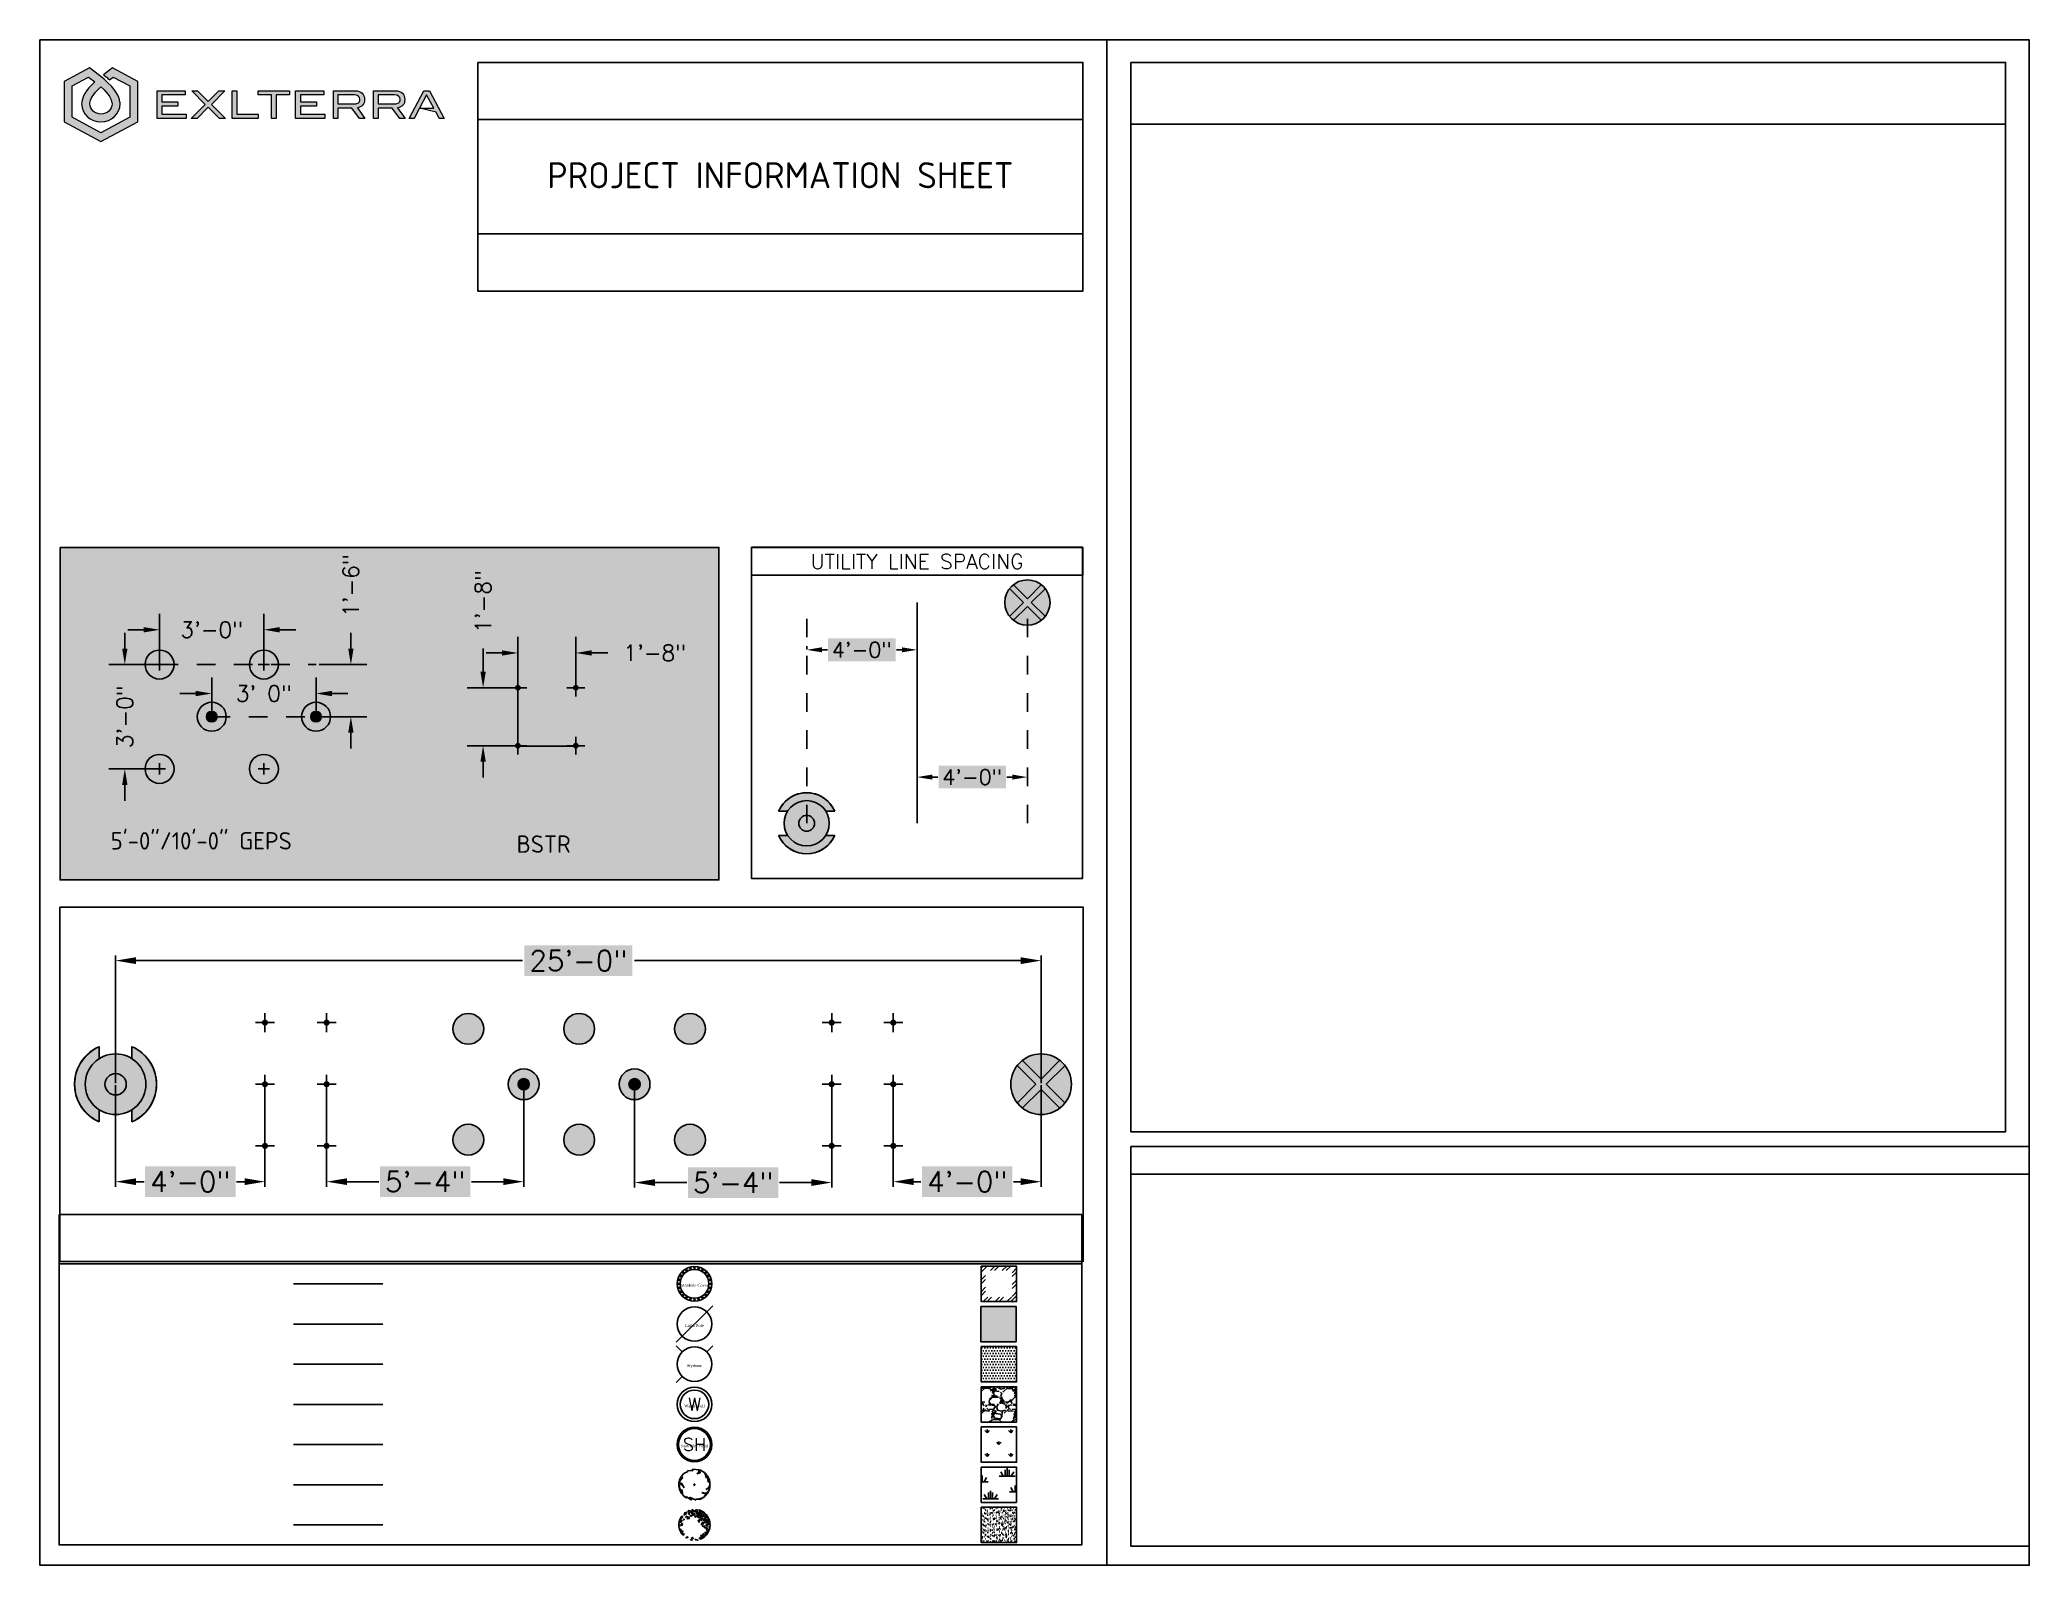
# Paper-space layout 'INFO_SHEET' of a CAD drawing. Header units: feet, sheet in inches. Extents: x 0 to 10.7, y 0 to 8.2.
import ezdxf

# ---------------------------------------------------------------- set-up
doc = ezdxf.new("R2010")
doc.units = ezdxf.units.FT
doc.header["$MEASUREMENT"] = 0
doc.linetypes.add('DASHED', pattern=[0.75, 0.5, -0.25])
doc.linetypes.add('DOT2', pattern=[0.125, 0, -0.125])
doc.layers.add('Construction Lines', color=11, linetype='DOT2', plot=False)
for name, color, linetype in [('Dim 1', 5, 'Continuous'), ('Product (Colored)', 250, 'Continuous'), ('Product (Red Only)', 1, 'Continuous'), ('Title Block', 7, 'Continuous')]:
    doc.layers.add(name, color=color, linetype=linetype)
doc.styles.add('ISO3098B', font='ISO3098B.SHX', dxfattribs={"height": 2})
doc.styles.add('Roman', font='romans')
doc.styles.get("Standard").update_dxf_attribs({"font": 'simplex.shx'})
doc.styles.add('Times', font='times.ttf')
doc.linetypes.add('ELECTRICAL', pattern='A,0.5,-0.2,["ELC",Standard,S=0.1,R=0,X=-0.1,Y=-0.05],-0.2', length=0.9)
doc.linetypes.add('FENCE', pattern='A,0.5,-0.2,["X",Standard,S=0.1,R=0,X=-0.1,Y=-0.05],-0.2', length=0.9)
doc.linetypes.add('GAS_LINE', pattern='A,0.5,-0.2,["GAS",Standard,S=0.1,R=0,X=-0.1,Y=-0.05],-0.25', length=0.95)
doc.linetypes.add('SEWER', pattern='A,0.5,-0.2,["SW",Standard,S=0.1,R=0,X=-0.1,Y=-0.05],-0.2', length=0.9)
doc.linetypes.add('UTILITY', pattern='A,0.5,-0.2,["U",Standard,S=0.1,R=0,X=-0.1,Y=-0.05],-0.2', length=0.9)
doc.linetypes.add('WATER_SUPPLY', pattern='A,0.5,-0.2,["W",Standard,S=0.1,R=0,X=-0.1,Y=-0.05],-0.2', length=0.9)
doc.dimstyles.new('Layout-INT', dxfattribs={"dimscale": 2.75, "dimtxt": 0.05, "dimasz": 0.05, "dimexe": 0.05, "dimexo": 0.01, "dimgap": 0.05, "dimtad": 0, "dimdec": 1, "dimzin": 0, "dimdsep": 46, "dimtxsty": 'Roman', "dimcen": 0.09, "dimclrd": 256, "dimclre": 256, "dimclrt": 256, "dimadec": 0, "dimazin": 0, "dimtfac": 1, "dimtdec": 1, "dimtofl": 0, "dimtmove": 0, "dimatfit": 3, "dimfxl": 2.55, "dimtfill": 2, "dimtfillclr": 7, "dimtolj": 1, "dimtzin": 0, "dimlwd": -1, "dimlwe": -1, "dimarcsym": 0})
doc.dimstyles.new('new style', dxfattribs={"dimscale": 2.75, "dimtxt": 0.5, "dimasz": 0.5, "dimexe": 0.05, "dimexo": 0.01, "dimgap": 0.05, "dimtad": 0, "dimdec": 0, "dimlfac": 12, "dimzin": 9, "dimdsep": 46, "dimlunit": 3, "dimtxsty": 'Roman', "dimcen": 0.09, "dimclrd": 5, "dimclre": 5, "dimclrt": 5, "dimadec": 0, "dimazin": 0, "dimtfac": 1, "dimtdec": 0, "dimtofl": 0, "dimtmove": 0, "dimatfit": 3, "dimfxl": 2.55, "dimtfill": 2, "dimtfillclr": 7, "dimtolj": 1, "dimtzin": 0, "dimlwd": -1, "dimlwe": -1, "dimarcsym": 0})

psp = doc.layouts.new('INFO_SHEET')

# ---------------------------------------------------------------- texts
at = {"color": 1, "linetype": 'Continuous', "lineweight": 25, "insert": (3.985, 7.474), "char_height": 0.14, "attachment_point": 5, "style": 'ISO3098B'}
psp.add_mtext_dynamic_manual_height_columns('\\pxqc;PROJECT INFORMATION SHEET', width=3.25383, gutter_width=10, heights=[1.23], dxfattribs=at)
at = {"color": 18, "linetype": 'Continuous', "lineweight": 25, "true_color": 0x000000, "insert": (3.83, 5.437), "char_height": 0.08, "attachment_point": 1, "style": 'ISO3098B'}
psp.add_mtext_dynamic_manual_height_columns('\\pxqc;{\\Fsimplex|c0;UTILITY LINE SPACING}', width=1.78078, gutter_width=10, heights=[0], dxfattribs=at)

# ---------------------------------------------------------------- blocks, each defined once
blk = doc.blocks.new('Purple BSTR')
at = {"layer": 'Product (Colored)', "transparency": 33554687}
h = blk.add_hatch(color=200, dxfattribs=at)
h.dxf.hatch_style = 1
edge = h.paths.add_edge_path()
edge.add_arc((0, 0), 0.025, 0, 360)
at = {"layer": 'Product (Colored)', "color": 200}
for p, q in [((-0.025, 0), (-0.077, 0)), ((0.025, 0), (-0.025, 0)), ((0, 0.077), (0, 0.025)), ((0, 0.025), (0, -0.025)), ((0.077, 0), (0.025, 0)), ((0, -0.025), (0, -0.077))]:
    blk.add_line(p, q, dxfattribs=at)
blk = doc.blocks.new('BSTR Single')
at = {"transparency": 33554687}
h = blk.add_hatch(color=256, dxfattribs=at)
h.dxf.hatch_style = 1
edge = h.paths.add_edge_path()
edge.add_arc((0, 0), 0.025, 0, 360)
for p, q in [((-0.025, 0), (-0.077, 0)), ((0, 0.077), (0, 0.025)), ((0.077, 0), (0.025, 0)), ((0, -0.025), (0, -0.077))]:
    blk.add_line(p, q)
blk.add_blockref('Purple BSTR', (0, 0))
blk = doc.blocks.new('*U54')
at = {"layer": 'Product (Red Only)'}
for p in [(0, 0.25), (0.5, 0.25), (0, -0.25), (0.5, -0.25)]:
    blk.add_blockref('BSTR Single', p, dxfattribs=at)
blk = doc.blocks.new('*D100')
at = {"layer": 'Defpoints', "color": 0, "linetype": 'Continuous', "lineweight": 25, "transparency": 16777216}
for p in [(0.5, 0.3), (0, 0), (0.5, 0)]:
    blk.add_point(p, dxfattribs=at)
at = {"layer": 'Dim 1', "transparency": 16777216}
for p, q in [((0, 0.028), (0, 0.438)), ((0.5, 0.028), (0.5, 0.438)), ((-0.138, 0.3), (-0.275, 0.3)), ((0.637, 0.3), (0.775, 0.3))]:
    blk.add_line(p, q, dxfattribs=at)
at = {"layer": 'Dim 1', "linetype": 'Continuous', "lineweight": 25, "transparency": 16777216}
for points in [[(-0.138, 0.323), (-0.138, 0.277), (0, 0.3)], [(0.637, 0.323), (0.637, 0.277), (0.5, 0.3)]]:
    blk.add_solid(points, dxfattribs=at)
at = {"layer": 'Dim 1', "linetype": 'Continuous', "transparency": 16777216, "insert": (1.181, 0.3), "char_height": 0.1375, "attachment_point": 5, "style": 'Roman', "bg_fill": 1, "box_fill_scale": 1.25, "bg_fill_color": 7, "bg_fill_true_color": 16777215, "bg_fill_transparency": 0}
blk.add_mtext('\\A1;1\'-8"', dxfattribs=at)
blk = doc.blocks.new('*D101')
at = {"layer": 'Defpoints', "color": 0, "linetype": 'Continuous', "lineweight": 25, "transparency": 16777216}
for p in [(0, 0), (-0.3, -0.5), (0, -0.5)]:
    blk.add_point(p, dxfattribs=at)
at = {"layer": 'Dim 1', "transparency": 16777216}
for p, q in [((-0.3, 0.138), (-0.3, 0.338)), ((-0.028, 0), (-0.437, 0)), ((-0.028, -0.5), (-0.437, -0.5)), ((-0.3, -0.638), (-0.3, -0.775))]:
    blk.add_line(p, q, dxfattribs=at)
at = {"layer": 'Dim 1', "linetype": 'Continuous', "lineweight": 25, "transparency": 16777216}
for points in [[(-0.323, 0.138), (-0.277, 0.138), (-0.3, 0)], [(-0.323, -0.638), (-0.277, -0.638), (-0.3, -0.5)]]:
    blk.add_solid(points, dxfattribs=at)
at = {"layer": 'Dim 1', "linetype": 'Continuous', "transparency": 16777216, "insert": (-0.3, 0.744), "char_height": 0.1375, "attachment_point": 5, "rotation": 90, "style": 'Roman', "bg_fill": 1, "box_fill_scale": 1.25, "bg_fill_color": 7, "bg_fill_true_color": 16777215, "bg_fill_transparency": 0}
blk.add_mtext('\\A1;1\'-8"', dxfattribs=at)
blk = doc.blocks.new('*D77')
at = {"layer": 'Defpoints', "color": 0, "linetype": 'Continuous', "transparency": 16777216}
for p in [(0.45, 0.75), (-0.45, 0.45), (0.45, 0.45)]:
    blk.add_point(p, dxfattribs=at)
at = {"layer": 'Dim 1', "transparency": 16777216}
for p, q in [((-0.45, 0.477), (-0.45, 0.887)), ((0.45, 0.477), (0.45, 0.887)), ((-0.588, 0.75), (-0.725, 0.75)), ((0.587, 0.75), (0.725, 0.75))]:
    blk.add_line(p, q, dxfattribs=at)
at = {"layer": 'Dim 1', "linetype": 'Continuous', "transparency": 16777216}
for points in [[(-0.588, 0.773), (-0.588, 0.727), (-0.45, 0.75)], [(0.587, 0.773), (0.587, 0.727), (0.45, 0.75)]]:
    blk.add_solid(points, dxfattribs=at)
at = {"layer": 'Dim 1', "linetype": 'Continuous', "transparency": 16777216, "insert": (0, 0.75), "char_height": 0.1375, "attachment_point": 5, "style": 'Roman', "bg_fill": 1, "box_fill_scale": 1.1, "bg_fill_color": 7, "bg_fill_true_color": 16777215, "bg_fill_transparency": 0}
blk.add_mtext('\\A1;3\'-0"', dxfattribs=at)
blk = doc.blocks.new('*D76')
at = {"layer": 'Defpoints', "color": 0, "linetype": 'Continuous', "transparency": 16777216}
for p in [(-0.45, 0.45), (-0.75, -0.45), (-0.45, -0.45)]:
    blk.add_point(p, dxfattribs=at)
at = {"layer": 'Dim 1', "transparency": 16777216}
for p, q in [((-0.75, 0.587), (-0.75, 0.725)), ((-0.478, 0.45), (-0.888, 0.45)), ((-0.478, -0.45), (-0.888, -0.45)), ((-0.75, -0.588), (-0.75, -0.725))]:
    blk.add_line(p, q, dxfattribs=at)
at = {"layer": 'Dim 1', "linetype": 'Continuous', "transparency": 16777216}
for points in [[(-0.773, 0.587), (-0.727, 0.587), (-0.75, 0.45)], [(-0.773, -0.588), (-0.727, -0.588), (-0.75, -0.45)]]:
    blk.add_solid(points, dxfattribs=at)
at = {"layer": 'Dim 1', "linetype": 'Continuous', "transparency": 16777216, "insert": (-0.75, 0), "char_height": 0.1375, "attachment_point": 5, "rotation": 90, "style": 'Roman', "bg_fill": 1, "box_fill_scale": 1.1, "bg_fill_color": 7, "bg_fill_true_color": 16777215, "bg_fill_transparency": 0}
blk.add_mtext('\\A1;3\'-0"', dxfattribs=at)
blk = doc.blocks.new('*D74')
at = {"layer": 'Defpoints', "color": 0, "linetype": 'Continuous', "transparency": 16777216}
for p in [(0.9, 0.2), (0, 0), (0.9, 0)]:
    blk.add_point(p, dxfattribs=at)
at = {"layer": 'Dim 1', "transparency": 16777216}
for p, q in [((-0.138, 0.2), (-0.275, 0.2)), ((0, 0.028), (0, 0.338)), ((0.9, 0.028), (0.9, 0.338)), ((1.037, 0.2), (1.175, 0.2))]:
    blk.add_line(p, q, dxfattribs=at)
at = {"layer": 'Dim 1', "linetype": 'Continuous', "transparency": 16777216}
for points in [[(-0.138, 0.223), (-0.138, 0.177), (0, 0.2)], [(1.037, 0.223), (1.037, 0.177), (0.9, 0.2)]]:
    blk.add_solid(points, dxfattribs=at)
at = {"layer": 'Dim 1', "linetype": 'Continuous', "transparency": 16777216, "insert": (0.45, 0.2), "char_height": 0.1375, "attachment_point": 5, "style": 'Roman', "bg_fill": 1, "box_fill_scale": 1.1, "bg_fill_color": 7, "bg_fill_true_color": 16777215, "bg_fill_transparency": 0}
blk.add_mtext('\\A1;3\' 0"', dxfattribs=at)
blk = doc.blocks.new('*D75')
at = {"layer": 'Defpoints', "color": 0, "linetype": 'Continuous', "transparency": 16777216}
for p in [(0.9, 0.45), (1.201, 0.45), (0.9, 0)]:
    blk.add_point(p, dxfattribs=at)
at = {"layer": 'Dim 1', "transparency": 16777216}
for p, q in [((1.201, 0.587), (1.201, 0.725)), ((0.927, 0.45), (1.338, 0.45)), ((0.927, 0), (1.338, 0)), ((1.201, -0.138), (1.201, -0.275))]:
    blk.add_line(p, q, dxfattribs=at)
at = {"layer": 'Dim 1', "linetype": 'Continuous', "transparency": 16777216}
for points in [[(1.178, 0.587), (1.224, 0.587), (1.201, 0.45)], [(1.178, -0.138), (1.224, -0.138), (1.201, 0)]]:
    blk.add_solid(points, dxfattribs=at)
at = {"layer": 'Dim 1', "linetype": 'Continuous', "transparency": 16777216, "insert": (1.201, 1.131), "char_height": 0.1375, "attachment_point": 5, "rotation": 90, "style": 'Roman', "bg_fill": 1, "box_fill_scale": 1.1, "bg_fill_color": 7, "bg_fill_true_color": 16777215, "bg_fill_transparency": 0}
blk.add_mtext('\\A1;1\'-6"', dxfattribs=at)
blk = doc.blocks.new('3 m GEPS')
at = {"layer": 'Product (Red Only)', "true_color": 0xa1e7fc}
h = blk.add_hatch(color=141, dxfattribs=at)
h.dxf.hatch_style = 1
edge = h.paths.add_edge_path(flags=16)
edge.add_arc((0, 0), 0.0458, 0, 360)
edge = h.paths.add_edge_path()
edge.add_arc((0, 0), 0.125, 180, 360)
edge.add_arc((0, 0), 0.125, 0, 180)
at = {"layer": 'Product (Red Only)', "true_color": 0x000000}
h = blk.add_hatch(color=18, dxfattribs=at)
h.dxf.hatch_style = 1
edge = h.paths.add_edge_path()
edge.add_arc((0, 0), 0.0458, 0, 360)
at = {"layer": 'Product (Red Only)', "color": 18, "true_color": 0x000000}
for radius in [0.125, 0.0456]:
    blk.add_circle((0, 0), radius, dxfattribs=at)
blk = doc.blocks.new('20 FOOT GEPS')
at = {"layer": 'Product (Red Only)'}
h = blk.add_hatch(color=3, dxfattribs=at)
h.dxf.hatch_style = 1
h.paths.add_polyline_path([(0.506, 0.645, 0.345381), (-0.506, 0.645), (0, 0.139)])
h.paths.add_polyline_path([(0.645, 0.506), (0.139, 0), (0.645, -0.506, 0.167827), (0.82, 0, 0.167827)])
h.paths.add_polyline_path([(0, -0.139), (-0.506, -0.645, 0.345381), (0.506, -0.645)])
h.paths.add_polyline_path([(-0.645, 0.506, 0.167827), (-0.82, 0, 0.167827), (-0.645, -0.506), (-0.139, 0)])
at = {"layer": 'Product (Red Only)', "true_color": 0x000000}
h = blk.add_hatch(color=18, dxfattribs=at)
h.dxf.hatch_style = 1
h.paths.add_polyline_path([(0.645, 0.506, 0.060218), (0.506, 0.645), (0, 0.139), (-0.506, 0.645, 0.060218), (-0.645, 0.506), (-0.139, 0), (-0.645, -0.506, 0.060218), (-0.506, -0.645), (0, -0.139), (0.506, -0.645, 0.060218), (0.645, -0.506), (0.139, 0)])
at = {"layer": 'Product (Red Only)', "color": 18, "true_color": 0x000000}
for p, q in [((0, 0.139), (-0.51, 0.65)), ((0, 0.139), (0.51, 0.65)), ((-0.139, 0), (-0.65, 0.51)), ((0.139, 0), (0.65, 0.51)), ((0.139, 0), (0.65, -0.51)), ((-0.139, 0), (-0.65, -0.51)), ((0, -0.139), (-0.51, -0.65)), ((0, -0.139), (0.51, -0.65))]:
    blk.add_line(p, q, dxfattribs=at)
blk.add_circle((0, 0), 0.82, dxfattribs=at)
blk = doc.blocks.new('1.5m GEPS')
at = {"layer": 'Product (Red Only)'}
h = blk.add_hatch(color=1, dxfattribs=at)
h.dxf.hatch_style = 1
h.paths.add_polyline_path([(-0.125, 0, 1), (0.125, 0, 1)])
at = {"layer": 'Product (Red Only)', "color": 18, "true_color": 0x000000}
blk.add_circle((0, 0), 0.125, dxfattribs=at)
blk = doc.blocks.new('12m GEPS')
at = {"layer": 'Product (Red Only)', "true_color": 0x000000}
h = blk.add_hatch(color=18, dxfattribs=at)
h.dxf.hatch_style = 1
h.paths.add_polyline_path([(-0.088, 0, 1), (0.088, 0, 1)])
h.paths.add_polyline_path([(0.135, 0.31), (0.135, 0.257), (0.135, 0.21, -0.255267), (0.25, 0, -0.255267), (0.135, -0.21), (0.135, -0.31, 0.654654)])
h.paths.add_polyline_path([(-0.135, 0.31, 0.654654), (-0.135, -0.31), (-0.135, -0.257), (-0.135, -0.21, -0.255267), (-0.25, 0, -0.255267), (-0.135, 0.21)])
at = {"layer": 'Product (Red Only)', "true_color": 0xf8991e}
h = blk.add_hatch(color=30, dxfattribs=at)
h.dxf.hatch_style = 1
edge = h.paths.add_edge_path()
edge.add_arc((0, 0), 0.0878, 0, 360)
edge = h.paths.add_edge_path()
edge.add_arc((0, 0), 0.25, 0, 180)
edge.add_arc((0, 0), 0.25, 180, 360)
at = {"layer": 'Product (Red Only)', "color": 18, "true_color": 0x000000}
for p, q in [((-0.135, 0.31), (-0.135, 0.21)), ((0.135, 0.31), (0.135, 0.257)), ((0.135, 0.31), (0.135, 0.21)), ((-0.135, -0.21), (-0.135, -0.31)), ((-0.135, -0.257), (-0.135, -0.31)), ((0.135, -0.21), (0.135, -0.31)), ((0.135, -0.257), (0.135, -0.31))]:
    blk.add_line(p, q, dxfattribs=at)
for radius in [0.25, 0.0878]:
    blk.add_circle((0, 0), radius, dxfattribs=at)
for start, end in [(113.5782, 246.4218), (121.3323, 238.6677), (293.5782, 66.4218), (301.3323, 58.6677)]:
    blk.add_arc((0, 0), 0.338, start, end, dxfattribs=at)
blk = doc.blocks.new('40 FOOT GEPS')
at = {"layer": 'Product (Red Only)', "color": 18, "true_color": 0x000000}
blk.add_circle((0, 0), 0.25, dxfattribs=at)
blk.add_blockref('12m GEPS', (0, 0), dxfattribs=at)
blk = doc.blocks.new('*D262')
at = {"layer": 'Defpoints', "color": 0, "linetype": 'Continuous', "lineweight": 25, "transparency": 16777216}
for p in [(26.503, 8.12), (1.503, 4.782), (26.503, 4.782)]:
    blk.add_point(p, dxfattribs=at)
at = {"layer": 'Dim 1', "color": 5, "transparency": 16777216}
for p, q in [((1.503, 4.809), (1.503, 8.258)), ((2.053, 8.12), (12.491, 8.12)), ((25.953, 8.12), (15.516, 8.12)), ((26.503, 4.809), (26.503, 8.258))]:
    blk.add_line(p, q, dxfattribs=at)
at = {"layer": 'Dim 1', "color": 5, "linetype": 'Continuous', "lineweight": 25, "transparency": 16777216}
for points in [[(2.053, 8.212), (2.053, 8.029), (1.503, 8.12)], [(25.953, 8.212), (25.953, 8.029), (26.503, 8.12)]]:
    blk.add_solid(points, dxfattribs=at)
at = {"layer": 'Dim 1', "color": 5, "linetype": 'Continuous', "lineweight": 25, "transparency": 16777216, "insert": (14.003, 8.12), "char_height": 0.55, "attachment_point": 5, "style": 'Roman', "bg_fill": 1, "box_fill_scale": 1.25, "bg_fill_color": 7, "bg_fill_true_color": 16777215, "bg_fill_transparency": 0}
blk.add_mtext('\\A1;25\'-0"', dxfattribs=at)
blk = doc.blocks.new('*D263')
at = {"layer": 'Defpoints', "color": 0, "linetype": 'Continuous', "lineweight": 25, "transparency": 16777216}
for p in [(1.503, 4.782), (5.539, 4.782), (5.539, 2.151)]:
    blk.add_point(p, dxfattribs=at)
at = {"layer": 'Dim 1', "color": 5, "transparency": 16777216}
for p, q in [((1.503, 4.754), (1.503, 2.014)), ((5.539, 4.754), (5.539, 2.014)), ((2.053, 2.151), (2.271, 2.151)), ((4.989, 2.151), (4.772, 2.151))]:
    blk.add_line(p, q, dxfattribs=at)
at = {"layer": 'Dim 1', "color": 5, "linetype": 'Continuous', "lineweight": 25, "transparency": 16777216}
for points in [[(2.053, 2.243), (2.053, 2.06), (1.503, 2.151)], [(4.989, 2.243), (4.989, 2.06), (5.539, 2.151)]]:
    blk.add_solid(points, dxfattribs=at)
at = {"layer": 'Dim 1', "color": 5, "linetype": 'Continuous', "lineweight": 25, "transparency": 16777216, "insert": (3.521, 2.151), "char_height": 0.55, "attachment_point": 5, "style": 'Roman', "bg_fill": 1, "box_fill_scale": 1.25, "bg_fill_color": 7, "bg_fill_true_color": 16777215, "bg_fill_transparency": 0}
blk.add_mtext('\\A1;4\'-0"', dxfattribs=at)
blk = doc.blocks.new('*D264')
at = {"layer": 'Defpoints', "color": 0, "linetype": 'Continuous', "lineweight": 25, "transparency": 16777216}
for p in [(7.203, 4.782), (12.527, 4.782), (12.527, 2.151)]:
    blk.add_point(p, dxfattribs=at)
at = {"layer": 'Dim 1', "color": 5, "transparency": 16777216}
for p, q in [((7.203, 4.754), (7.203, 2.014)), ((12.527, 4.754), (12.527, 2.014)), ((7.753, 2.151), (8.614, 2.151)), ((11.977, 2.151), (11.116, 2.151))]:
    blk.add_line(p, q, dxfattribs=at)
at = {"layer": 'Dim 1', "color": 5, "linetype": 'Continuous', "lineweight": 25, "transparency": 16777216}
for points in [[(7.753, 2.243), (7.753, 2.06), (7.203, 2.151)], [(11.977, 2.243), (11.977, 2.06), (12.527, 2.151)]]:
    blk.add_solid(points, dxfattribs=at)
at = {"layer": 'Dim 1', "color": 5, "linetype": 'Continuous', "lineweight": 25, "transparency": 16777216, "insert": (9.865, 2.151), "char_height": 0.55, "attachment_point": 5, "style": 'Roman', "bg_fill": 1, "box_fill_scale": 1.25, "bg_fill_color": 7, "bg_fill_true_color": 16777215, "bg_fill_transparency": 0}
blk.add_mtext('\\A1;5\'-4"', dxfattribs=at)
blk = doc.blocks.new('*D265')
at = {"layer": 'Defpoints', "color": 0, "linetype": 'Continuous', "lineweight": 25, "transparency": 16777216}
for p in [(15.522, 4.782), (20.846, 4.782), (20.846, 2.127)]:
    blk.add_point(p, dxfattribs=at)
at = {"layer": 'Dim 1', "color": 5, "transparency": 16777216}
for p, q in [((15.522, 4.754), (15.522, 1.99)), ((20.846, 4.754), (20.846, 1.99)), ((16.072, 2.127), (16.934, 2.127)), ((20.296, 2.127), (19.435, 2.127))]:
    blk.add_line(p, q, dxfattribs=at)
at = {"layer": 'Dim 1', "color": 5, "linetype": 'Continuous', "lineweight": 25, "transparency": 16777216}
for points in [[(16.072, 2.219), (16.072, 2.036), (15.522, 2.127)], [(20.296, 2.219), (20.296, 2.036), (20.846, 2.127)]]:
    blk.add_solid(points, dxfattribs=at)
at = {"layer": 'Dim 1', "color": 5, "linetype": 'Continuous', "lineweight": 25, "transparency": 16777216, "insert": (18.184, 2.127), "char_height": 0.55, "attachment_point": 5, "style": 'Roman', "bg_fill": 1, "box_fill_scale": 1.25, "bg_fill_color": 7, "bg_fill_true_color": 16777215, "bg_fill_transparency": 0}
blk.add_mtext('\\A1;5\'-4"', dxfattribs=at)
blk = doc.blocks.new('*D266')
at = {"layer": 'Defpoints', "color": 0, "linetype": 'Continuous', "lineweight": 25, "transparency": 16777216}
for p in [(22.51, 4.782), (26.503, 4.782), (26.503, 2.151)]:
    blk.add_point(p, dxfattribs=at)
at = {"layer": 'Dim 1', "color": 5, "transparency": 16777216}
for p, q in [((22.51, 4.755), (22.51, 2.014)), ((26.503, 4.755), (26.503, 2.014)), ((23.06, 2.151), (23.256, 2.151)), ((25.953, 2.151), (25.757, 2.151))]:
    blk.add_line(p, q, dxfattribs=at)
at = {"layer": 'Dim 1', "color": 5, "linetype": 'Continuous', "lineweight": 25, "transparency": 16777216}
for points in [[(23.06, 2.243), (23.06, 2.06), (22.51, 2.151)], [(25.953, 2.243), (25.953, 2.06), (26.503, 2.151)]]:
    blk.add_solid(points, dxfattribs=at)
at = {"layer": 'Dim 1', "color": 5, "linetype": 'Continuous', "lineweight": 25, "transparency": 16777216, "insert": (24.507, 2.151), "char_height": 0.55, "attachment_point": 5, "style": 'Roman', "bg_fill": 1, "box_fill_scale": 1.25, "bg_fill_color": 7, "bg_fill_true_color": 16777215, "bg_fill_transparency": 0}
blk.add_mtext('\\A1;4\'-0"', dxfattribs=at)
blk = doc.blocks.new('exlterra block')
at = {"true_color": 0x007faf}
h = blk.add_hatch(color=144, dxfattribs=at)
h.dxf.hatch_style = 2
edge = h.paths.add_edge_path()
edge.add_spline(control_points=[(0.057, 0.188), (0.057, 0.188), (0.008, 0.15), (0.008, 0.15), (0.022, 0.139), (0.022, 0.139), (0.023, 0.139), (0.03, 0.133), (0.036, 0.127), (0.042, 0.122), (0.042, 0.122), (0.061, 0.137), (0.061, 0.137), (0.061, 0.137), (0.151, 0.089), (0.151, 0.089), (0.151, 0.089), (0.151, -0.081), (0.151, -0.081), (0.151, -0.081), (-0.005, -0.165), (-0.005, -0.165), (-0.005, -0.165), (-0.161, -0.081), (-0.161, -0.081), (-0.161, -0.081), (-0.161, 0.089), (-0.161, 0.089), (-0.161, 0.089), (-0.072, 0.137), (-0.072, 0.137), (-0.072, 0.137), (-0.039, 0.111), (-0.039, 0.111), (-0.091, 0.065), (-0.106, 0.027), (-0.109, 0.003), (-0.109, 0.003), (-0.11, -0.005), (-0.11, -0.008), (-0.11, -0.062), (-0.063, -0.106), (-0.005, -0.106), (0.052, -0.106), (0.099, -0.062), (0.099, -0.008), (0.099, -0.007), (0.098, 0.003), (0.098, 0.003), (0.095, 0.029), (0.077, 0.072), (0.01, 0.127), (0.01, 0.127), (-0.067, 0.188), (-0.067, 0.188), (-0.067, 0.188), (-0.206, 0.113), (-0.206, 0.113), (-0.206, 0.113), (-0.206, -0.105), (-0.206, -0.105), (-0.206, -0.105), (-0.005, -0.213), (-0.005, -0.213), (-0.005, -0.213), (0.195, -0.105), (0.195, -0.105), (0.195, -0.105), (0.195, 0.113), (0.195, 0.113), (0.195, 0.113), (0.057, 0.188), (0.057, 0.188)], knot_values=[0, 0, 0, 0, 1, 1, 1, 2, 2, 2, 3, 3, 3, 4, 4, 4, 5, 5, 5, 6, 6, 6, 7, 7, 7, 8, 8, 8, 9, 9, 9, 10, 10, 10, 11, 11, 11, 12, 12, 12, 13, 13, 13, 14, 14, 14, 15, 15, 15, 16, 16, 16, 17, 17, 17, 18, 18, 18, 19, 19, 19, 20, 20, 20, 21, 21, 21, 22, 22, 22, 23, 23, 23, 24, 24, 24, 24], degree=3, periodic=0)
edge = h.paths.add_edge_path()
edge.add_spline(control_points=[(0.054, -0.001), (0.054, -0.001), (0.055, -0.008), (0.055, -0.008), (0.055, -0.039), (0.028, -0.064), (-0.005, -0.064), (-0.038, -0.064), (-0.065, -0.039), (-0.065, -0.008), (-0.065, -0.008), (-0.065, -0.002), (-0.065, -0.002), (-0.063, 0.013), (-0.053, 0.042), (-0.005, 0.084), (0.041, 0.043), (0.052, 0.014), (0.054, -0.001)], knot_values=[0, 0, 0, 0, 1, 1, 1, 2, 2, 2, 3, 3, 3, 4, 4, 4, 5, 5, 5, 6, 6, 6, 6], degree=3, periodic=0)
at = {"color": 144, "lineweight": 0, "true_color": 0x007faf}
for points in [[(-0.067, 0.188), (-0.067, 0.188), (-0.206, 0.113), (-0.206, 0.113)], [(-0.206, 0.113), (-0.206, 0.113), (-0.206, -0.105), (-0.206, -0.105)], [(-0.161, 0.089), (-0.161, 0.089), (-0.072, 0.137), (-0.072, 0.137)], [(-0.039, 0.111), (-0.091, 0.065), (-0.106, 0.027), (-0.109, 0.003)], [(-0.072, 0.137), (-0.072, 0.137), (-0.039, 0.111), (-0.039, 0.111)], [(0.01, 0.127), (0.01, 0.127), (-0.067, 0.188), (-0.067, 0.188)], [(0.057, 0.188), (0.057, 0.188), (0.008, 0.15), (0.008, 0.15)], [(0.008, 0.15), (0.022, 0.139), (0.022, 0.139), (0.023, 0.139)], [(0.098, 0.003), (0.095, 0.029), (0.077, 0.072), (0.01, 0.127)], [(0.023, 0.139), (0.03, 0.133), (0.036, 0.127), (0.042, 0.122)], [(0.042, 0.122), (0.042, 0.122), (0.061, 0.137), (0.061, 0.137)], [(0.195, 0.113), (0.195, 0.113), (0.057, 0.188), (0.057, 0.188)], [(0.061, 0.137), (0.061, 0.137), (0.151, 0.089), (0.151, 0.089)], [(0.195, -0.105), (0.195, -0.105), (0.195, 0.113), (0.195, 0.113)], [(-0.161, -0.081), (-0.161, -0.081), (-0.161, 0.089), (-0.161, 0.089)], [(-0.109, 0.003), (-0.109, 0.003), (-0.11, -0.005), (-0.11, -0.008)], [(-0.065, -0.002), (-0.063, 0.013), (-0.053, 0.042), (-0.005, 0.084)], [(-0.005, 0.084), (0.041, 0.043), (0.052, 0.014), (0.054, -0.001)], [(0.151, 0.089), (0.151, 0.089), (0.151, -0.081), (0.151, -0.081)], [(-0.206, -0.105), (-0.206, -0.105), (-0.005, -0.213), (-0.005, -0.213)], [(-0.005, -0.165), (-0.005, -0.165), (-0.161, -0.081), (-0.161, -0.081)], [(-0.065, -0.008), (-0.065, -0.008), (-0.065, -0.002), (-0.065, -0.002)], [(0.151, -0.081), (0.151, -0.081), (-0.005, -0.165), (-0.005, -0.165)], [(-0.005, -0.213), (-0.005, -0.213), (0.195, -0.105), (0.195, -0.105)]]:
    blk.add_open_spline(points, degree=3, dxfattribs=at)
for points, knots in [([(-0.11, -0.008), (-0.11, -0.062), (-0.063, -0.106), (-0.005, -0.106), (0.052, -0.106), (0.099, -0.062), (0.099, -0.008), (0.099, -0.007), (0.098, 0.003), (0.098, 0.003)], [13, 13, 13, 13, 14, 14, 14, 15, 15, 15, 16, 16, 16, 16]), ([(0.054, -0.001), (0.054, -0.001), (0.055, -0.008), (0.055, -0.008), (0.055, -0.039), (0.028, -0.064), (-0.005, -0.064), (-0.038, -0.064), (-0.065, -0.039), (-0.065, -0.008)], [0, 0, 0, 0, 1, 1, 1, 2, 2, 2, 3, 3, 3, 3])]:
    blk.add_open_spline(points, degree=3, knots=knots, dxfattribs=at)
blk = doc.blocks.new('exlterra logo')
h = blk.add_hatch(color=7)
h.dxf.hatch_style = 2
h.paths.add_polyline_path([(0.292, -0.072), (0.292, 0.079), (0.444, 0.079), (0.444, 0.056), (0.317, 0.056), (0.317, 0.018), (0.405, 0.018), (0.405, -0.005), (0.317, -0.005), (0.317, -0.049), (0.45, -0.049), (0.45, -0.072)])
h = blk.add_hatch(color=7)
h.dxf.hatch_style = 2
h.paths.add_polyline_path([(0.631, -0.072), (0.57, -0.011), (0.509, -0.072), (0.477, -0.072), (0.554, 0.004), (0.48, 0.079), (0.512, 0.079), (0.57, 0.02), (0.628, 0.079), (0.661, 0.079), (0.587, 0.004), (0.664, -0.072)])
h = blk.add_hatch(color=7)
h.dxf.hatch_style = 2
h.paths.add_polyline_path([(0.7, -0.072), (0.7, 0.079), (0.725, 0.079), (0.725, -0.049), (0.841, -0.049), (0.841, -0.072)])
h = blk.add_hatch(color=7)
h.dxf.hatch_style = 2
h.paths.add_polyline_path([(0.939, 0.056), (0.939, -0.072), (0.914, -0.072), (0.914, 0.056), (0.841, 0.056), (0.841, 0.079), (1.011, 0.079), (1.011, 0.056)])
h = blk.add_hatch(color=7)
h.dxf.hatch_style = 2
h.paths.add_polyline_path([(1.045, -0.072), (1.045, 0.079), (1.198, 0.079), (1.198, 0.056), (1.071, 0.056), (1.071, 0.018), (1.159, 0.018), (1.159, -0.005), (1.071, -0.005), (1.071, -0.049), (1.204, -0.049), (1.204, -0.072)])
h = blk.add_hatch(color=7)
h.dxf.hatch_style = 2
edge = h.paths.add_edge_path()
edge.add_spline(control_points=[(1.392, -0.072), (1.392, -0.072), (1.351, -0.015), (1.351, -0.015), (1.351, -0.015), (1.275, -0.015), (1.275, -0.015), (1.275, -0.015), (1.275, -0.072), (1.275, -0.072), (1.275, -0.072), (1.25, -0.072), (1.25, -0.072), (1.25, -0.072), (1.25, 0.079), (1.25, 0.079), (1.25, 0.079), (1.369, 0.079), (1.369, 0.079), (1.385, 0.079), (1.397, 0.075), (1.406, 0.066), (1.415, 0.058), (1.42, 0.046), (1.42, 0.031), (1.42, 0.025), (1.419, 0.019), (1.417, 0.014), (1.415, 0.008), (1.412, 0.004), (1.409, 0), (1.405, -0.003), (1.401, -0.006), (1.396, -0.009), (1.391, -0.011), (1.386, -0.012), (1.381, -0.013), (1.381, -0.013), (1.421, -0.072), (1.421, -0.072), (1.421, -0.072), (1.392, -0.072), (1.392, -0.072)], knot_values=[0, 0, 0, 0, 1, 1, 1, 2, 2, 2, 3, 3, 3, 4, 4, 4, 5, 5, 5, 6, 6, 6, 7, 7, 7, 8, 8, 8, 9, 9, 9, 10, 10, 10, 11, 11, 11, 12, 12, 12, 13, 13, 13, 14, 14, 14, 14], degree=3, periodic=0)
edge = h.paths.add_edge_path()
edge.add_spline(control_points=[(1.387, 0.014), (1.392, 0.018), (1.394, 0.024), (1.394, 0.031), (1.394, 0.048), (1.384, 0.056), (1.363, 0.056), (1.363, 0.056), (1.275, 0.056), (1.275, 0.056), (1.275, 0.056), (1.275, 0.008), (1.275, 0.008), (1.275, 0.008), (1.365, 0.008), (1.365, 0.008), (1.375, 0.008), (1.382, 0.01), (1.387, 0.014)], knot_values=[0, 0, 0, 0, 1, 1, 1, 2, 2, 2, 3, 3, 3, 4, 4, 4, 5, 5, 5, 6, 6, 6, 6], degree=3, periodic=0)
h = blk.add_hatch(color=7)
h.dxf.hatch_style = 2
edge = h.paths.add_edge_path()
edge.add_spline(control_points=[(1.611, -0.072), (1.611, -0.072), (1.57, -0.015), (1.57, -0.015), (1.57, -0.015), (1.493, -0.015), (1.493, -0.015), (1.493, -0.015), (1.493, -0.072), (1.493, -0.072), (1.493, -0.072), (1.468, -0.072), (1.468, -0.072), (1.468, -0.072), (1.468, 0.079), (1.468, 0.079), (1.468, 0.079), (1.588, 0.079), (1.588, 0.079), (1.604, 0.079), (1.616, 0.075), (1.625, 0.066), (1.634, 0.058), (1.638, 0.046), (1.638, 0.031), (1.638, 0.025), (1.637, 0.019), (1.636, 0.014), (1.634, 0.008), (1.631, 0.004), (1.627, 0), (1.624, -0.003), (1.62, -0.006), (1.615, -0.009), (1.61, -0.011), (1.605, -0.012), (1.599, -0.013), (1.599, -0.013), (1.64, -0.072), (1.64, -0.072), (1.64, -0.072), (1.611, -0.072), (1.611, -0.072)], knot_values=[0, 0, 0, 0, 1, 1, 1, 2, 2, 2, 3, 3, 3, 4, 4, 4, 5, 5, 5, 6, 6, 6, 7, 7, 7, 8, 8, 8, 9, 9, 9, 10, 10, 10, 11, 11, 11, 12, 12, 12, 13, 13, 13, 14, 14, 14, 14], degree=3, periodic=0)
edge = h.paths.add_edge_path()
edge.add_spline(control_points=[(1.605, 0.014), (1.61, 0.018), (1.613, 0.024), (1.613, 0.031), (1.613, 0.048), (1.602, 0.056), (1.581, 0.056), (1.581, 0.056), (1.493, 0.056), (1.493, 0.056), (1.493, 0.056), (1.493, 0.008), (1.493, 0.008), (1.493, 0.008), (1.584, 0.008), (1.584, 0.008), (1.593, 0.008), (1.6, 0.01), (1.605, 0.014)], knot_values=[0, 0, 0, 0, 1, 1, 1, 2, 2, 2, 3, 3, 3, 4, 4, 4, 5, 5, 5, 6, 6, 6, 6], degree=3, periodic=0)
h = blk.add_hatch(color=7)
h.dxf.hatch_style = 2
h.paths.add_polyline_path([(1.826, -0.072), (1.808, -0.038), (1.719, -0.016), (1.689, -0.072), (1.662, -0.072), (1.741, 0.079), (1.773, 0.079), (1.853, -0.072)])
h.paths.add_polyline_path([(1.757, 0.057), (1.719, -0.016), (1.796, -0.016)])
at = {"color": 7, "lineweight": 0}
for p, q in [((0.292, -0.072), (0.292, 0.079)), ((0.292, 0.079), (0.444, 0.079)), ((0.444, 0.056), (0.317, 0.056)), ((0.317, 0.056), (0.317, 0.018)), ((0.317, 0.018), (0.405, 0.018)), ((0.405, 0.018), (0.405, -0.005)), ((0.444, 0.079), (0.444, 0.056)), ((0.477, -0.072), (0.554, 0.004)), ((0.554, 0.004), (0.48, 0.079)), ((0.48, 0.079), (0.512, 0.079)), ((0.512, 0.079), (0.57, 0.02)), ((0.57, 0.02), (0.628, 0.079)), ((0.661, 0.079), (0.587, 0.004)), ((0.587, 0.004), (0.664, -0.072)), ((0.628, 0.079), (0.661, 0.079)), ((0.7, -0.072), (0.7, 0.079)), ((0.7, 0.079), (0.725, 0.079)), ((0.725, 0.079), (0.725, -0.049)), ((0.841, 0.056), (0.841, 0.079)), ((0.841, 0.079), (1.011, 0.079)), ((0.914, 0.056), (0.841, 0.056)), ((0.914, -0.072), (0.914, 0.056)), ((0.939, 0.056), (0.939, -0.072)), ((1.011, 0.056), (0.939, 0.056)), ((1.011, 0.079), (1.011, 0.056)), ((1.045, -0.072), (1.045, 0.079)), ((1.045, 0.079), (1.198, 0.079)), ((1.198, 0.056), (1.071, 0.056)), ((1.071, 0.056), (1.071, 0.018)), ((1.071, 0.018), (1.159, 0.018)), ((1.159, 0.018), (1.159, -0.005)), ((1.198, 0.079), (1.198, 0.056)), ((1.662, -0.072), (1.741, 0.079)), ((1.757, 0.057), (1.719, -0.016)), ((1.741, 0.079), (1.773, 0.079)), ((1.796, -0.016), (1.757, 0.057)), ((1.773, 0.079), (1.853, -0.072)), ((0.45, -0.072), (0.292, -0.072)), ((0.405, -0.005), (0.317, -0.005)), ((0.317, -0.005), (0.317, -0.049)), ((0.317, -0.049), (0.45, -0.049)), ((0.45, -0.049), (0.45, -0.072)), ((0.509, -0.072), (0.477, -0.072)), ((0.57, -0.011), (0.509, -0.072)), ((0.631, -0.072), (0.57, -0.011)), ((0.664, -0.072), (0.631, -0.072)), ((0.841, -0.072), (0.7, -0.072)), ((0.725, -0.049), (0.841, -0.049)), ((0.841, -0.049), (0.841, -0.072)), ((0.939, -0.072), (0.914, -0.072)), ((1.204, -0.072), (1.045, -0.072)), ((1.159, -0.005), (1.071, -0.005)), ((1.071, -0.005), (1.071, -0.049)), ((1.071, -0.049), (1.204, -0.049)), ((1.204, -0.049), (1.204, -0.072)), ((1.689, -0.072), (1.662, -0.072)), ((1.719, -0.016), (1.689, -0.072)), ((1.808, -0.038), (1.719, -0.016)), ((1.719, -0.016), (1.796, -0.016)), ((1.826, -0.072), (1.808, -0.038)), ((1.853, -0.072), (1.826, -0.072))]:
    blk.add_line(p, q, dxfattribs=at)
for points in [[(1.25, -0.072), (1.25, -0.072), (1.25, 0.079), (1.25, 0.079)], [(1.25, 0.079), (1.25, 0.079), (1.369, 0.079), (1.369, 0.079)], [(1.363, 0.056), (1.363, 0.056), (1.275, 0.056), (1.275, 0.056)], [(1.275, 0.056), (1.275, 0.056), (1.275, 0.008), (1.275, 0.008)], [(1.275, 0.008), (1.275, 0.008), (1.365, 0.008), (1.365, 0.008)], [(1.365, 0.008), (1.375, 0.008), (1.382, 0.01), (1.387, 0.014)], [(1.369, 0.079), (1.385, 0.079), (1.397, 0.075), (1.406, 0.066)], [(1.409, 0), (1.405, -0.003), (1.401, -0.006), (1.396, -0.009)], [(1.417, 0.014), (1.415, 0.008), (1.412, 0.004), (1.409, 0)], [(1.468, -0.072), (1.468, -0.072), (1.468, 0.079), (1.468, 0.079)], [(1.468, 0.079), (1.468, 0.079), (1.588, 0.079), (1.588, 0.079)], [(1.581, 0.056), (1.581, 0.056), (1.493, 0.056), (1.493, 0.056)], [(1.493, 0.056), (1.493, 0.056), (1.493, 0.008), (1.493, 0.008)], [(1.493, 0.008), (1.493, 0.008), (1.584, 0.008), (1.584, 0.008)], [(1.584, 0.008), (1.593, 0.008), (1.6, 0.01), (1.605, 0.014)], [(1.588, 0.079), (1.604, 0.079), (1.616, 0.075), (1.625, 0.066)], [(1.627, 0), (1.624, -0.003), (1.62, -0.006), (1.615, -0.009)], [(1.636, 0.014), (1.634, 0.008), (1.631, 0.004), (1.627, 0)], [(1.275, -0.072), (1.275, -0.072), (1.25, -0.072), (1.25, -0.072)], [(1.351, -0.015), (1.351, -0.015), (1.275, -0.015), (1.275, -0.015)], [(1.275, -0.015), (1.275, -0.015), (1.275, -0.072), (1.275, -0.072)], [(1.392, -0.072), (1.392, -0.072), (1.351, -0.015), (1.351, -0.015)], [(1.396, -0.009), (1.391, -0.011), (1.386, -0.012), (1.381, -0.013)], [(1.381, -0.013), (1.381, -0.013), (1.421, -0.072), (1.421, -0.072)], [(1.421, -0.072), (1.421, -0.072), (1.392, -0.072), (1.392, -0.072)], [(1.493, -0.072), (1.493, -0.072), (1.468, -0.072), (1.468, -0.072)], [(1.57, -0.015), (1.57, -0.015), (1.493, -0.015), (1.493, -0.015)], [(1.493, -0.015), (1.493, -0.015), (1.493, -0.072), (1.493, -0.072)], [(1.611, -0.072), (1.611, -0.072), (1.57, -0.015), (1.57, -0.015)], [(1.615, -0.009), (1.61, -0.011), (1.605, -0.012), (1.599, -0.013)], [(1.599, -0.013), (1.599, -0.013), (1.64, -0.072), (1.64, -0.072)], [(1.64, -0.072), (1.64, -0.072), (1.611, -0.072), (1.611, -0.072)]]:
    blk.add_open_spline(points, degree=3, dxfattribs=at)
for points, knots in [([(1.387, 0.014), (1.392, 0.018), (1.394, 0.024), (1.394, 0.031), (1.394, 0.048), (1.384, 0.056), (1.363, 0.056)], [0, 0, 0, 0, 1, 1, 1, 2, 2, 2, 2]), ([(1.406, 0.066), (1.415, 0.058), (1.42, 0.046), (1.42, 0.031), (1.42, 0.025), (1.419, 0.019), (1.417, 0.014)], [7, 7, 7, 7, 8, 8, 8, 9, 9, 9, 9]), ([(1.605, 0.014), (1.61, 0.018), (1.613, 0.024), (1.613, 0.031), (1.613, 0.048), (1.602, 0.056), (1.581, 0.056)], [0, 0, 0, 0, 1, 1, 1, 2, 2, 2, 2]), ([(1.625, 0.066), (1.634, 0.058), (1.638, 0.046), (1.638, 0.031), (1.638, 0.025), (1.637, 0.019), (1.636, 0.014)], [7, 7, 7, 7, 8, 8, 8, 9, 9, 9, 9])]:
    blk.add_open_spline(points, degree=3, knots=knots, dxfattribs=at)
at = {"color": 5, "linetype": 'Continuous', "lineweight": 25}
blk.add_blockref('exlterra block', (-0.008, 0.016), dxfattribs=at)
blk = doc.blocks.new('exlterra')
at = {"color": 5, "linetype": 'Continuous', "lineweight": 25}
blk.add_blockref('exlterra logo', (-0.831, 0.266), dxfattribs=at)
blk = doc.blocks.new('*D272')
at = {"layer": 'Defpoints', "color": 0, "linetype": 'Continuous', "lineweight": 25, "transparency": 16777216}
for p in [(-4, 2.286), (0, 2.286), (0, 2.286)]:
    blk.add_point(p, dxfattribs=at)
at = {"layer": 'Dim 1', "color": 5, "transparency": 16777216}
for p, q in [((-4, 2.314), (-4, 2.424)), ((-3.45, 2.286), (-3.251, 2.286)), ((-0.55, 2.286), (-0.749, 2.286)), ((0, 2.314), (0, 2.424))]:
    blk.add_line(p, q, dxfattribs=at)
at = {"layer": 'Dim 1', "color": 5, "linetype": 'Continuous', "lineweight": 25, "transparency": 16777216}
for points in [[(-3.45, 2.378), (-3.45, 2.195), (-4, 2.286)], [(-0.55, 2.378), (-0.55, 2.195), (0, 2.286)]]:
    blk.add_solid(points, dxfattribs=at)
at = {"layer": 'Dim 1', "color": 5, "linetype": 'Continuous', "lineweight": 25, "transparency": 16777216, "insert": (-2, 2.286), "char_height": 0.55, "attachment_point": 5, "style": 'Roman', "bg_fill": 1, "box_fill_scale": 1.25, "bg_fill_color": 7, "bg_fill_true_color": 16777215, "bg_fill_transparency": 0}
blk.add_mtext('\\A1;4\'-0"', dxfattribs=at)
blk = doc.blocks.new('*D273')
at = {"layer": 'Defpoints', "color": 0, "linetype": 'Continuous', "lineweight": 25, "transparency": 16777216}
for p in [(0, -2.326), (4, -2.326), (4, -2.326)]:
    blk.add_point(p, dxfattribs=at)
at = {"layer": 'Dim 1', "color": 5, "transparency": 16777216}
for p, q in [((0, -2.298), (0, -2.188)), ((0.55, -2.326), (0.749, -2.326)), ((3.45, -2.326), (3.251, -2.326)), ((4, -2.298), (4, -2.188))]:
    blk.add_line(p, q, dxfattribs=at)
at = {"layer": 'Dim 1', "color": 5, "linetype": 'Continuous', "lineweight": 25, "transparency": 16777216}
for points in [[(0.55, -2.234), (0.55, -2.417), (0, -2.326)], [(3.45, -2.234), (3.45, -2.417), (4, -2.326)]]:
    blk.add_solid(points, dxfattribs=at)
at = {"layer": 'Dim 1', "color": 5, "linetype": 'Continuous', "lineweight": 25, "transparency": 16777216, "insert": (2, -2.326), "char_height": 0.55, "attachment_point": 5, "style": 'Roman', "bg_fill": 1, "box_fill_scale": 1.25, "bg_fill_color": 7, "bg_fill_true_color": 16777215, "bg_fill_transparency": 0}
blk.add_mtext('\\A1;4\'-0"', dxfattribs=at)
blk = doc.blocks.new('*U131')
for p, q in [((-0.081, 0.001), (-0.096, -0.001)), ((-0.074, 0.045), (-0.095, 0.013)), ((-0.095, 0.013), (-0.078, 0.008)), ((-0.063, -0.02), (-0.081, 0.001)), ((-0.066, 0.069), (-0.08, 0.052)), ((-0.08, 0.052), (-0.074, 0.045)), ((-0.078, 0.008), (-0.064, -0.019)), ((-0.041, 0.081), (-0.066, 0.069)), ((-0.04, 0.087), (-0.041, 0.081)), ((-0.01, 0.085), (-0.04, 0.087)), ((0.027, 0.091), (-0.012, 0.095)), ((-0.012, 0.095), (-0.01, 0.085)), ((-0.002, 0.003), (-0.003, 0.002)), ((-0.003, 0.002), (-0.003, 0.002)), ((-0.003, 0.002), (-0.003, 0.002)), ((-0.003, 0.002), (-0.003, 0.002)), ((-0.003, 0.002), (-0.003, 0.002)), ((-0.003, 0.002), (-0.003, 0.002)), ((-0.002, 0.002), (-0.003, 0.002)), ((-0.003, 0.002), (-0.003, 0.002)), ((-0.003, 0.002), (-0.003, 0.001)), ((-0.003, 0.001), (-0.003, 0.002)), ((-0.003, 0.001), (-0.003, 0.001)), ((-0.003, 0.001), (-0.003, 0.001)), ((-0.003, 0.001), (-0.003, 0.001)), ((-0.003, 0.001), (-0.003, 0.001)), ((-0.003, 0.001), (-0.003, 0.001)), ((-0.003, 0.001), (-0.003, 0.001)), ((-0.003, 0.001), (-0.003, 0.001)), ((-0.003, 0.001), (-0.003, 0)), ((-0.003, 0.001), (-0.003, 0.001)), ((-0.002, 0.001), (-0.003, 0.001)), ((-0.003, 0.001), (-0.003, 0.001)), ((-0.002, 0.001), (-0.003, 0.001)), ((-0.003, 0), (-0.003, 0)), ((-0.003, 0), (-0.003, 0)), ((-0.003, 0), (-0.003, 0)), ((-0.002, 0), (-0.003, 0)), ((-0.001, 0.003), (-0.002, 0.003)), ((-0.002, 0.003), (-0.002, 0.003)), ((-0.002, 0.003), (-0.002, 0.003)), ((-0.002, 0.003), (-0.002, 0.003)), ((-0.002, 0.003), (-0.002, 0.003)), ((-0.002, 0.003), (-0.002, 0.002)), ((-0.002, 0.002), (-0.002, 0.003)), ((-0.002, 0.003), (-0.002, 0.003)), ((-0.002, 0.002), (-0.002, 0.003)), ((-0.002, 0.003), (-0.002, 0.003)), ((-0.002, 0.002), (-0.002, 0.003)), ((-0.001, 0.001), (-0.002, 0.002)), ((-0.001, 0.002), (-0.002, 0.002)), ((-0.001, 0.002), (-0.002, 0.002)), ((-0.002, 0), (-0.002, 0.001)), ((-0.002, 0.001), (-0.002, 0.001)), ((-0.002, 0.001), (-0.002, 0.001)), ((-0.001, 0.001), (-0.002, 0.001)), ((-0.001, 0), (-0.002, 0)), ((-0.001, 0), (-0.002, 0)), ((0, 0.003), (-0.001, 0.003)), ((-0.001, 0.003), (-0.001, 0.003)), ((-0.001, 0.003), (-0.001, 0.003)), ((-0.001, 0.003), (-0.001, 0.003)), ((-0.001, 0.003), (-0.001, 0.003)), ((-0.001, 0.003), (-0.001, 0.003)), ((-0.001, 0.003), (-0.001, 0.003)), ((-0.001, 0.003), (-0.001, 0.003)), ((-0.001, 0.001), (-0.001, 0.003)), ((-0.001, 0.003), (-0.001, 0.003)), ((0, 0.002), (-0.001, 0.003)), ((-0.001, 0.001), (-0.001, 0.001)), ((-0.001, 0.001), (-0.001, 0.002)), ((-0.001, 0.002), (-0.001, 0.002)), ((-0.001, 0.002), (-0.001, 0.002)), ((-0.001, 0.001), (-0.001, 0.002)), ((-0.001, 0.001), (-0.001, 0.001)), ((0, 0), (-0.001, 0.001)), ((-0.001, 0.001), (-0.001, 0.001)), ((0, 0.001), (-0.001, 0.001)), ((-0.001, 0), (-0.001, 0.001)), ((-0.001, 0), (-0.001, 0)), ((-0.001, 0), (-0.001, 0)), ((0.001, 0.003), (0, 0.003)), ((0, 0.003), (0, 0.003)), ((0, 0.003), (0, 0.003)), ((0, 0.003), (0, 0.003)), ((0, 0.002), (0, 0.003)), ((0, 0.003), (0, 0.003)), ((0, 0.003), (0, 0.003)), ((0, 0.003), (0, 0.003)), ((0, 0.003), (0, 0.003)), ((0, 0.003), (0, 0.003)), ((0, 0.003), (0, 0.003)), ((0, 0.002), (0, 0.003)), ((0, 0.001), (0, 0.002)), ((0, 0.001), (0.001, 0.002)), ((0, 0.001), (0, 0.001)), ((0, 0.001), (0, 0.002)), ((0, 0.002), (0, 0.002)), ((0, 0.002), (0, 0.002)), ((0, 0.001), (0, 0.002)), ((0, 0), (0.001, 0.001)), ((0, 0.001), (0.001, 0.001)), ((0, 0.001), (0, 0.001)), ((0, 0.001), (0, 0.001)), ((0, 0.001), (0, 0.001)), ((0, 0.001), (0, 0.001)), ((0, 0.001), (0, 0.001)), ((0, 0), (0, 0.001)), ((0, 0), (0.001, 0)), ((0.002, 0.003), (0.001, 0.003)), ((0.001, 0.003), (0.001, 0.003)), ((0.001, 0.003), (0.001, 0.003)), ((0.001, 0.003), (0.001, 0.003)), ((0.001, 0.003), (0.001, 0.003)), ((0.001, 0.003), (0.001, 0.003)), ((0.001, 0.003), (0.001, 0.003)), ((0.001, 0.003), (0.001, 0.003)), ((0.001, 0.003), (0.001, 0.003)), ((0.001, 0.002), (0.001, 0.003)), ((0.001, 0.003), (0.002, 0.003)), ((0.001, 0.003), (0.001, 0.003)), ((0.001, 0.002), (0.001, 0.003)), ((0.001, 0.001), (0.002, 0.002)), ((0.001, 0.002), (0.001, 0.002)), ((0.001, 0.002), (0.001, 0.002)), ((0.001, 0.001), (0.001, 0.002)), ((0.001, 0.001), (0.001, 0.001)), ((0.001, 0.001), (0.001, 0.001)), ((0.001, 0.001), (0.002, 0.001)), ((0.001, 0.001), (0.002, 0.001)), ((0.001, 0.001), (0.001, 0.001)), ((0.001, 0), (0.001, 0.001)), ((0.001, 0), (0.002, 0)), ((0.001, 0), (0.001, 0)), ((0.001, 0), (0.002, 0)), ((0.001, 0), (0.001, 0)), ((0.001, 0), (0.001, 0)), ((0.001, 0), (0.002, 0)), ((0.003, 0.002), (0.002, 0.003)), ((0.002, 0.003), (0.002, 0.003)), ((0.002, 0.003), (0.002, 0.003)), ((0.002, 0.003), (0.002, 0.003)), ((0.002, 0.003), (0.002, 0.003)), ((0.002, 0.003), (0.002, 0.003)), ((0.002, 0.002), (0.002, 0.003)), ((0.002, 0.003), (0.002, 0.003)), ((0.003, 0.002), (0.002, 0.002)), ((0.002, 0.002), (0.003, 0.002)), ((0.002, 0.002), (0.003, 0.002)), ((0.002, 0.001), (0.002, 0.002)), ((0.002, 0.002), (0.003, 0.002)), ((0.002, 0.001), (0.002, 0.002)), ((0.001, 0.001), (0.003, 0.001)), ((0.002, 0), (0.003, 0.001)), ((0.002, 0.001), (0.002, 0.001)), ((0.002, 0.001), (0.002, 0.001)), ((0.002, 0), (0.003, 0)), ((0.002, 0), (0.002, 0)), ((0.002, 0), (0.002, 0)), ((0.003, 0.001), (0.003, 0.002)), ((0.003, 0.002), (0.003, 0.002)), ((0.003, 0.002), (0.003, 0.002)), ((0.003, 0.002), (0.003, 0.002)), ((0.003, 0.002), (0.003, 0.002)), ((0.003, 0.002), (0.003, 0.002)), ((0.003, 0.002), (0.003, 0.002)), ((0.003, 0), (0.003, 0.001)), ((0.003, 0.001), (0.003, 0.001)), ((0.003, 0.001), (0.003, 0.001)), ((0.003, 0.001), (0.003, 0.001)), ((0.003, 0.001), (0.003, 0.001)), ((0.003, 0.001), (0.003, 0.001)), ((0.003, 0.001), (0.003, 0.001)), ((0.003, 0.001), (0.003, 0.001)), ((0.003, 0.001), (0.003, 0.001)), ((0.003, 0), (0.003, 0)), ((0.003, 0), (0.003, 0)), ((0.003, 0), (0.003, 0)), ((0.003, 0), (0.003, 0)), ((0.003, 0), (0.003, 0)), ((0.003, 0), (0.003, 0)), ((0.003, 0), (0.003, 0)), ((0.034, 0.073), (0.014, 0.067)), ((0.014, 0.067), (0.023, 0.073)), ((0.023, 0.073), (0.026, 0.079)), ((0.026, 0.079), (0.027, 0.091)), ((0.037, 0.088), (0.033, 0.082)), ((0.033, 0.082), (0.034, 0.073)), ((0.063, 0.072), (0.037, 0.088)), ((0.074, 0.04), (0.063, 0.072)), ((0.08, 0.052), (0.074, 0.04)), ((0.084, 0.016), (0.08, 0.052)), ((0.093, 0.024), (0.084, 0.016)), ((0.095, -0.004), (0.093, 0.024)), ((-0.096, -0.001), (-0.084, -0.046)), ((-0.084, -0.046), (-0.078, -0.03)), ((-0.078, -0.03), (-0.071, -0.064)), ((-0.071, -0.064), (-0.048, -0.082)), ((-0.048, -0.082), (-0.051, -0.072)), ((-0.051, -0.072), (-0.019, -0.094)), ((-0.019, -0.094), (-0.03, -0.076)), ((-0.03, -0.076), (0.01, -0.095)), ((-0.003, 0), (-0.003, 0)), ((-0.003, 0), (-0.003, 0)), ((-0.003, 0), (-0.003, 0)), ((-0.003, 0), (-0.003, -0.001)), ((-0.002, 0), (-0.003, -0.001)), ((-0.003, 0), (-0.003, 0)), ((-0.003, 0), (-0.003, 0)), ((-0.003, 0), (-0.003, 0)), ((-0.002, 0), (-0.003, 0)), ((-0.003, -0.001), (-0.003, -0.001)), ((-0.003, -0.001), (-0.003, -0.001)), ((-0.003, -0.001), (-0.003, -0.001)), ((-0.003, -0.001), (-0.003, -0.001)), ((-0.003, -0.001), (-0.003, -0.001)), ((-0.003, -0.001), (-0.003, -0.001)), ((-0.003, -0.001), (-0.003, -0.002)), ((-0.003, -0.001), (-0.003, -0.001)), ((-0.002, -0.001), (-0.003, -0.001)), ((-0.003, -0.001), (-0.003, -0.001)), ((-0.003, -0.002), (-0.003, -0.002)), ((-0.003, -0.002), (-0.003, -0.002)), ((-0.003, -0.002), (-0.003, -0.002)), ((-0.003, -0.002), (-0.003, -0.002)), ((-0.003, -0.002), (-0.002, -0.002)), ((-0.002, -0.002), (-0.003, -0.002)), ((-0.003, -0.002), (-0.003, -0.002)), ((-0.003, -0.002), (-0.002, -0.003)), ((-0.002, -0.002), (-0.003, -0.002)), ((-0.003, -0.002), (-0.003, -0.002)), ((-0.002, -0.002), (-0.003, -0.002)), ((-0.002, 0), (-0.002, 0)), ((-0.002, 0), (-0.002, 0)), ((-0.002, 0), (-0.002, 0)), ((-0.001, 0), (-0.002, 0)), ((-0.001, -0.001), (-0.002, -0.001)), ((-0.001, -0.001), (-0.002, -0.002)), ((-0.002, -0.001), (-0.002, -0.002)), ((-0.001, -0.001), (-0.002, -0.001)), ((-0.002, -0.001), (-0.002, -0.002)), ((-0.002, -0.001), (-0.002, -0.001)), ((-0.002, -0.001), (-0.002, -0.001)), ((-0.001, -0.001), (-0.002, -0.001)), ((-0.002, -0.002), (-0.002, -0.003)), ((-0.002, -0.003), (-0.002, -0.003)), ((-0.002, -0.003), (-0.002, -0.003)), ((-0.002, -0.003), (-0.002, -0.003)), ((-0.002, -0.003), (-0.002, -0.003)), ((-0.002, -0.003), (-0.002, -0.003)), ((-0.002, -0.003), (-0.002, -0.003)), ((-0.002, -0.003), (-0.001, -0.003)), ((-0.001, -0.003), (-0.002, -0.003)), ((-0.001, 0), (-0.002, 0)), ((-0.001, 0), (-0.001, 0)), ((-0.001, 0), (-0.001, 0)), ((0, 0), (-0.001, -0.001)), ((-0.001, 0), (-0.001, -0.001)), ((0, 0), (-0.001, 0)), ((-0.001, -0.001), (-0.001, -0.001)), ((-0.001, -0.001), (-0.001, -0.001)), ((-0.001, -0.001), (-0.001, -0.002)), ((0, -0.001), (-0.001, -0.001)), ((-0.001, -0.002), (-0.001, -0.003)), ((0, -0.002), (-0.001, -0.002)), ((-0.001, -0.002), (-0.001, -0.003)), ((-0.001, -0.002), (-0.001, -0.002)), ((-0.001, -0.002), (-0.001, -0.002)), ((-0.001, -0.003), (-0.001, -0.003)), ((-0.001, -0.003), (-0.001, -0.003)), ((-0.001, -0.003), (-0.001, -0.003)), ((-0.001, -0.003), (-0.001, -0.003)), ((-0.001, -0.003), (-0.001, -0.003)), ((-0.001, -0.003), (-0.001, -0.003)), ((-0.001, -0.003), (-0.001, -0.003)), ((-0.001, -0.003), (0, -0.003)), ((-0.001, -0.003), (-0.001, -0.003)), ((-0.001, -0.003), (-0.001, -0.003)), ((0, 0), (0.001, -0.001)), ((0, 0), (0, -0.001)), ((0, -0.001), (0, -0.002)), ((0, -0.001), (0, -0.002)), ((0, -0.001), (0, -0.001)), ((0, -0.001), (0, -0.001)), ((0, -0.002), (0, -0.002)), ((0, -0.001), (0, -0.002)), ((0, -0.001), (0, -0.002)), ((0, -0.001), (0, -0.001)), ((0, -0.001), (0, -0.001)), ((0, -0.001), (0.001, -0.001)), ((0, -0.002), (0, -0.003)), ((0, -0.002), (0.001, -0.003)), ((0, -0.002), (0, -0.003)), ((0, -0.002), (0, -0.002)), ((0, -0.002), (0, -0.002)), ((0, -0.003), (0, -0.003)), ((0, -0.003), (0, -0.003)), ((0, -0.003), (0, -0.003)), ((0, -0.003), (0, -0.003)), ((0, -0.003), (0, -0.003)), ((0, -0.003), (0, -0.003)), ((0, -0.003), (0.001, -0.003)), ((0, -0.003), (0, -0.003)), ((0, -0.003), (0, -0.003)), ((0, -0.003), (0, -0.003)), ((0.001, 0), (0.001, 0)), ((0.001, 0), (0.001, -0.001)), ((0.001, 0), (0.001, 0)), ((0.001, 0), (0.001, 0)), ((0.001, -0.001), (0.001, -0.002)), ((0.001, -0.001), (0.002, -0.002)), ((0.001, -0.001), (0.001, -0.001)), ((0.001, -0.001), (0.001, -0.002)), ((0.001, -0.001), (0.001, -0.002)), ((0.001, -0.001), (0.001, -0.001)), ((0.001, -0.001), (0.002, -0.001)), ((0.001, -0.002), (0.001, -0.003)), ((0.001, -0.002), (0.002, -0.002)), ((0.001, -0.002), (0.002, -0.002)), ((0.001, -0.002), (0.001, -0.002)), ((0.001, -0.002), (0.001, -0.002)), ((0.001, -0.003), (0.001, -0.003)), ((0.001, -0.003), (0.001, -0.003)), ((0.001, -0.003), (0.001, -0.003)), ((0.001, -0.003), (0.001, -0.003)), ((0.001, -0.003), (0.001, -0.003)), ((0.001, -0.003), (0.001, -0.003)), ((0.001, -0.003), (0.002, -0.003)), ((0.001, -0.003), (0.001, -0.003)), ((0.001, -0.003), (0.001, -0.003)), ((0.002, 0), (0.003, 0)), ((0.001, 0), (0.002, -0.001)), ((0.002, -0.001), (0.003, -0.001)), ((0.002, -0.001), (0.003, -0.001)), ((0.002, -0.001), (0.002, -0.001)), ((0.002, -0.001), (0.002, -0.001)), ((0.002, -0.003), (0.002, -0.002)), ((0.002, -0.002), (0.002, -0.003)), ((0.002, -0.003), (0.003, -0.002)), ((0.002, -0.002), (0.003, -0.002)), ((0.002, -0.002), (0.002, -0.003)), ((0.002, -0.002), (0.002, -0.003)), ((0.002, -0.003), (0.002, -0.003)), ((0.002, -0.003), (0.002, -0.003)), ((0.002, -0.003), (0.002, -0.003)), ((0.002, -0.003), (0.002, -0.003)), ((0.002, -0.003), (0.002, -0.003)), ((0.002, -0.003), (0.002, -0.003)), ((0.003, -0.001), (0.003, 0)), ((0.003, 0), (0.003, 0)), ((0.003, 0), (0.003, 0)), ((0.003, -0.002), (0.003, -0.001)), ((0.003, -0.001), (0.003, -0.001)), ((0.003, -0.001), (0.003, -0.001)), ((0.003, -0.001), (0.003, -0.001)), ((0.003, -0.001), (0.003, -0.001)), ((0.003, -0.001), (0.003, -0.001)), ((0.003, -0.001), (0.003, -0.001)), ((0.003, -0.001), (0.003, -0.001)), ((0.003, -0.001), (0.003, -0.001)), ((0.003, -0.001), (0.003, -0.002)), ((0.003, -0.001), (0.003, -0.001)), ((0.003, -0.002), (0.003, -0.002)), ((0.003, -0.002), (0.003, -0.002)), ((0.003, -0.002), (0.003, -0.002)), ((0.003, -0.002), (0.003, -0.002)), ((0.003, -0.002), (0.003, -0.002)), ((0.003, -0.002), (0.003, -0.002)), ((0.01, -0.095), (0.009, -0.088)), ((0.009, -0.088), (0.036, -0.089)), ((0.028, -0.086), (0.052, -0.08)), ((0.036, -0.089), (0.028, -0.086)), ((0.074, -0.061), (0.046, -0.047)), ((0.046, -0.047), (0.072, -0.052)), ((0.052, -0.08), (0.059, -0.073)), ((0.059, -0.073), (0.074, -0.061)), ((0.069, -0.03), (0.083, -0.021)), ((0.083, -0.023), (0.069, -0.03)), ((0.072, -0.052), (0.09, -0.033)), ((0.083, -0.021), (0.095, -0.004)), ((0.092, -0.025), (0.083, -0.023)), ((0.09, -0.033), (0.092, -0.025))]:
    blk.add_line(p, q)
at = {"layer": 'Construction Lines', "color": 18, "true_color": 0x000000}
blk.add_circle((0, 0), 0.0956, dxfattribs=at)
at = {"insert": (0, 0), "char_height": 0.00000463, "attachment_point": 1, "style": 'Times'}
blk.add_mtext_dynamic_manual_height_columns('{\\fTimes New Roman Baltic|b0|i0|c186|p18;Nathan was here.}', width=0.000337, gutter_width=3.236, heights=[0], dxfattribs=at)
blk = doc.blocks.new('*U132')
for points in [[(-0.091, 0.014), (-0.079, 0.018), (-0.078, 0.028), (-0.084, 0.028)], [(-0.071, 0.052), (-0.081, 0.051), (-0.078, 0.041)], [(-0.073, 0.008), (-0.08, 0.006), (-0.076, -0.003)], [(-0.066, 0.037), (-0.068, 0.03), (-0.063, 0.032)], [(-0.046, 0.078), (-0.06, 0.074), (-0.064, 0.06), (-0.05, 0.068)], [(-0.046, 0.055), (-0.054, 0.05), (-0.052, 0.046)], [(-0.037, 0.051), (-0.044, 0.036), (-0.031, 0.039)], [(-0.035, 0.089), (-0.041, 0.083), (-0.032, 0.076), (-0.016, 0.083)], [(-0.039, 0.07), (-0.031, 0.063), (-0.032, 0.072)], [(-0.023, 0.06), (-0.025, 0.053), (-0.018, 0.054)], [(-0.015, 0.077), (-0.02, 0.072), (-0.018, 0.069), (-0.014, 0.073)], [(-0.016, 0.094), (-0.013, 0.086), (-0.004, 0.082), (-0.001, 0.086), (-0.006, 0.089)], [(0.001, 0.073), (-0.01, 0.069), (-0.014, 0.058), (0.003, 0.063)], [(0.007, 0.058), (0.001, 0.052), (0.009, 0.048)], [(0.011, 0.095), (0.005, 0.089), (0.007, 0.079), (0.021, 0.087)], [(0.011, 0.069), (0.026, 0.071), (0.031, 0.063), (0.016, 0.063)], [(0.021, 0.08), (0.015, 0.079), (0.014, 0.074), (0.019, 0.076)], [(0.014, 0.051), (0.014, 0.057), (0.022, 0.06), (0.017, 0.056)], [(0.021, 0.055), (0.021, 0.047), (0.036, 0.042), (0.038, 0.054)], [(0.029, 0.015), (0.023, 0.028), (0.031, 0.028)], [(0.034, 0.089), (0.029, 0.08), (0.033, 0.074), (0.042, 0.07), (0.051, 0.075), (0.041, 0.082), (0.037, 0.08)], [(0.036, 0.037), (0.035, 0.03), (0.045, 0.026)], [(0.038, 0.067), (0.037, 0.063), (0.04, 0.061), (0.04, 0.067)], [(0.047, 0.012), (0.041, 0.003), (0.045, 0), (0.053, 0.003)], [(0.045, 0.044), (0.044, 0.039), (0.05, 0.041)], [(0.052, 0.064), (0.045, 0.062), (0.045, 0.05), (0.053, 0.053)], [(0.061, 0.014), (0.056, 0.01), (0.051, 0.017)], [(0.066, 0.04), (0.058, 0.037), (0.053, 0.033), (0.06, 0.025), (0.066, 0.028), (0.062, 0.031)], [(0.06, 0.074), (0.058, 0.063), (0.069, 0.063)], [(0.064, 0.055), (0.058, 0.05), (0.073, 0.044), (0.076, 0.051)], [(0.067, 0.021), (0.064, 0.016), (0.07, 0.012)], [(0.071, 0.038), (0.067, 0.037), (0.068, 0.031), (0.07, 0.032)], [(0.073, 0.002), (0.068, -0.003), (0.08, -0.007), (0.081, 0)], [(0.083, 0.042), (0.075, 0.032), (0.073, 0.018), (0.085, 0.004), (0.096, 0.003), (0.084, 0.02), (0.076, 0.019), (0.083, 0.023)], [(-0.082, -0.003), (-0.092, -0.004), (-0.096, 0)], [(-0.085, -0.024), (-0.089, -0.029), (-0.088, -0.038), (-0.083, -0.03)], [(-0.079, -0.037), (-0.071, -0.038), (-0.078, -0.049)], [(-0.077, -0.057), (-0.065, -0.053), (-0.066, -0.063)], [(-0.044, -0.072), (-0.04, -0.077), (-0.053, -0.08)], [(-0.022, -0.089), (-0.025, -0.091), (-0.015, -0.094)], [(-0.02, -0.082), (-0.011, -0.077), (-0.009, -0.085)], [(0.002, -0.087), (0.007, -0.092), (0.021, -0.093)], [(0.033, -0.077), (0.029, -0.081), (0.033, -0.086), (0.038, -0.08)], [(0.043, -0.065), (0.038, -0.066), (0.041, -0.073)], [(0.049, -0.076), (0.044, -0.08), (0.05, -0.081)], [(0.05, -0.073), (0.05, -0.059), (0.056, -0.054), (0.059, -0.06)], [(0.063, -0.007), (0.052, -0.012), (0.052, -0.006)], [(0.068, -0.014), (0.065, -0.021), (0.062, -0.017)], [(0.075, -0.047), (0.067, -0.056), (0.064, -0.047)], [(0.068, -0.067), (0.072, -0.059), (0.067, -0.063)], [(0.073, -0.014), (0.074, -0.031), (0.079, -0.021)], [(0.083, -0.024), (0.076, -0.04), (0.088, -0.037)], [(0.091, -0.011), (0.089, -0.016), (0.095, -0.013)]]:
    blk.add_lwpolyline(points, close=True)
at = {"layer": 'Construction Lines', "color": 18, "true_color": 0x000000}
blk.add_circle((0, 0), 0.0956, dxfattribs=at)
blk = doc.blocks.new('*U243')
at = {"color": 0, "linetype": 'Continuous'}
for p, q in [((-11, 6), (0, 13)), ((-11, -6), (-11, 6)), ((11, 6), (0, 13)), ((11, -6), (11, 6)), ((-11, -6), (0, -13)), ((11, -6), (0, -13))]:
    blk.add_line(p, q, dxfattribs=at)
for radius in [11.2, 4.69]:
    blk.add_circle((0, 0), radius, dxfattribs=at)
blk.add_arc((0, 0), 7, 250, 160, dxfattribs=at)
blk = doc.blocks.new('*U244')
at = {"color": 0, "linetype": 'Continuous'}
for p, q in [((-11, 6), (0, 13)), ((-11, -6), (-11, 6)), ((11, 6), (0, 13)), ((11, -6), (11, 6)), ((-11, -6), (0, -13)), ((11, -6), (0, -13))]:
    blk.add_line(p, q, dxfattribs=at)
for radius in [11.2, 4.69]:
    blk.add_circle((0, 0), radius, dxfattribs=at)
blk.add_arc((0, 0), 7, 250, 160, dxfattribs=at)
blk = doc.blocks.new('*U245')
at = {"color": 0, "linetype": 'Continuous'}
for p, q in [((-11, 6), (0, 13)), ((-11, -6), (-11, 6)), ((11, 6), (0, 13)), ((11, -6), (11, 6)), ((-11, -6), (0, -13)), ((11, -6), (0, -13))]:
    blk.add_line(p, q, dxfattribs=at)
for radius in [11.2, 4.69]:
    blk.add_circle((0, 0), radius, dxfattribs=at)
blk.add_arc((0, 0), 7, 250, 160, dxfattribs=at)
blk = doc.blocks.new('*U246')
at = {"color": 0, "linetype": 'Continuous'}
for p, q in [((-11, 6), (0, 13)), ((-11, -6), (-11, 6)), ((11, 6), (0, 13)), ((11, -6), (11, 6)), ((-11, -6), (0, -13)), ((11, -6), (0, -13))]:
    blk.add_line(p, q, dxfattribs=at)
for radius in [11.2, 4.69]:
    blk.add_circle((0, 0), radius, dxfattribs=at)
blk.add_arc((0, 0), 7, 250, 160, dxfattribs=at)
blk = doc.blocks.new('*U247')
at = {"color": 0, "linetype": 'Continuous'}
for p, q in [((-11, 6), (0, 13)), ((-11, -6), (-11, 6)), ((11, 6), (0, 13)), ((11, -6), (11, 6)), ((-11, -6), (0, -13)), ((11, -6), (0, -13))]:
    blk.add_line(p, q, dxfattribs=at)
for radius in [11.2, 4.69]:
    blk.add_circle((0, 0), radius, dxfattribs=at)
blk.add_arc((0, 0), 7, 250, 160, dxfattribs=at)
blk = doc.blocks.new('*U248')
at = {"color": 0, "linetype": 'Continuous'}
for p, q in [((-11, 6), (0, 13)), ((-11, -6), (-11, 6)), ((11, 6), (0, 13)), ((11, -6), (11, 6)), ((-11, -6), (0, -13)), ((11, -6), (0, -13))]:
    blk.add_line(p, q, dxfattribs=at)
for radius in [11.2, 4.69]:
    blk.add_circle((0, 0), radius, dxfattribs=at)
blk.add_arc((0, 0), 7, 250, 160, dxfattribs=at)
blk = doc.blocks.new('*U249')
at = {"color": 0, "linetype": 'Continuous'}
for p, q in [((-11, 6), (0, 13)), ((-11, -6), (-11, 6)), ((11, 6), (0, 13)), ((11, -6), (11, 6)), ((-11, -6), (0, -13)), ((11, -6), (0, -13))]:
    blk.add_line(p, q, dxfattribs=at)
for radius in [11.2, 4.69]:
    blk.add_circle((0, 0), radius, dxfattribs=at)
blk.add_arc((0, 0), 7, 250, 160, dxfattribs=at)
blk = doc.blocks.new('*U250')
at = {"color": 0, "linetype": 'Continuous'}
for p, q in [((-11, 6), (0, 13)), ((-11, -6), (-11, 6)), ((11, 6), (0, 13)), ((11, -6), (11, 6)), ((-11, -6), (0, -13)), ((11, -6), (0, -13))]:
    blk.add_line(p, q, dxfattribs=at)
for radius in [11.2, 4.69]:
    blk.add_circle((0, 0), radius, dxfattribs=at)
blk.add_arc((0, 0), 7, 250, 160, dxfattribs=at)
blk = doc.blocks.new('*U251')
at = {"color": 0, "linetype": 'Continuous'}
for p, q in [((-11, 6), (0, 13)), ((-11, -6), (-11, 6)), ((11, 6), (0, 13)), ((11, -6), (11, 6)), ((-11, -6), (0, -13)), ((11, -6), (0, -13))]:
    blk.add_line(p, q, dxfattribs=at)
for radius in [11.2, 4.69]:
    blk.add_circle((0, 0), radius, dxfattribs=at)
blk.add_arc((0, 0), 7, 250, 160, dxfattribs=at)
blk = doc.blocks.new('*U252')
at = {"color": 0, "linetype": 'Continuous'}
for p, q in [((-11, 6), (0, 13)), ((-11, -6), (-11, 6)), ((11, 6), (0, 13)), ((11, -6), (11, 6)), ((-11, -6), (0, -13)), ((11, -6), (0, -13))]:
    blk.add_line(p, q, dxfattribs=at)
for radius in [11.2, 4.69]:
    blk.add_circle((0, 0), radius, dxfattribs=at)
blk.add_arc((0, 0), 7, 250, 160, dxfattribs=at)
blk = doc.blocks.new('*U238')
at = {"color": 0, "linetype": 'Continuous'}
for p, q in [((-11, 6), (0, 13)), ((-11, -6), (-11, 6)), ((11, 6), (0, 13)), ((11, -6), (11, 6)), ((-11, -6), (0, -13)), ((11, -6), (0, -13))]:
    blk.add_line(p, q, dxfattribs=at)
for radius in [11.2, 4.69]:
    blk.add_circle((0, 0), radius, dxfattribs=at)
blk.add_arc((0, 0), 7, 250, 160, dxfattribs=at)
blk = doc.blocks.new('*U239')
at = {"color": 0, "linetype": 'Continuous'}
for p, q in [((-11, 6), (0, 13)), ((-11, -6), (-11, 6)), ((11, 6), (0, 13)), ((11, -6), (11, 6)), ((-11, -6), (0, -13)), ((11, -6), (0, -13))]:
    blk.add_line(p, q, dxfattribs=at)
for radius in [11.2, 4.69]:
    blk.add_circle((0, 0), radius, dxfattribs=at)
blk.add_arc((0, 0), 7, 250, 160, dxfattribs=at)
blk = doc.blocks.new('*U240')
at = {"color": 0, "linetype": 'Continuous'}
for p, q in [((-11, 6), (0, 13)), ((-11, -6), (-11, 6)), ((11, 6), (0, 13)), ((11, -6), (11, 6)), ((-11, -6), (0, -13)), ((11, -6), (0, -13))]:
    blk.add_line(p, q, dxfattribs=at)
for radius in [11.2, 4.69]:
    blk.add_circle((0, 0), radius, dxfattribs=at)
blk.add_arc((0, 0), 7, 250, 160, dxfattribs=at)
blk = doc.blocks.new('*U241')
at = {"color": 0, "linetype": 'Continuous'}
for p, q in [((-11, 6), (0, 13)), ((-11, -6), (-11, 6)), ((11, 6), (0, 13)), ((11, -6), (11, 6)), ((-11, -6), (0, -13)), ((11, -6), (0, -13))]:
    blk.add_line(p, q, dxfattribs=at)
for radius in [11.2, 4.69]:
    blk.add_circle((0, 0), radius, dxfattribs=at)
blk.add_arc((0, 0), 7, 250, 160, dxfattribs=at)
blk = doc.blocks.new('*U242')
at = {"color": 0, "linetype": 'Continuous'}
for p, q in [((-11, 6), (0, 13)), ((-11, -6), (-11, 6)), ((11, 6), (0, 13)), ((11, -6), (11, 6)), ((-11, -6), (0, -13)), ((11, -6), (0, -13))]:
    blk.add_line(p, q, dxfattribs=at)
for radius in [11.2, 4.69]:
    blk.add_circle((0, 0), radius, dxfattribs=at)
blk.add_arc((0, 0), 7, 250, 160, dxfattribs=at)
blk = doc.blocks.new('*U233')
at = {"color": 0, "linetype": 'Continuous'}
for p, q in [((-11, 6), (0, 13)), ((-11, -6), (-11, 6)), ((11, 6), (0, 13)), ((11, -6), (11, 6)), ((-11, -6), (0, -13)), ((11, -6), (0, -13))]:
    blk.add_line(p, q, dxfattribs=at)
for radius in [11.2, 4.69]:
    blk.add_circle((0, 0), radius, dxfattribs=at)
blk.add_arc((0, 0), 7, 250, 160, dxfattribs=at)
blk = doc.blocks.new('*U234')
at = {"color": 0, "linetype": 'Continuous'}
for p, q in [((-11, 6), (0, 13)), ((-11, -6), (-11, 6)), ((11, 6), (0, 13)), ((11, -6), (11, 6)), ((-11, -6), (0, -13)), ((11, -6), (0, -13))]:
    blk.add_line(p, q, dxfattribs=at)
for radius in [11.2, 4.69]:
    blk.add_circle((0, 0), radius, dxfattribs=at)
blk.add_arc((0, 0), 7, 250, 160, dxfattribs=at)
blk = doc.blocks.new('*U235')
at = {"color": 0, "linetype": 'Continuous'}
for p, q in [((-11, 6), (0, 13)), ((-11, -6), (-11, 6)), ((11, 6), (0, 13)), ((11, -6), (11, 6)), ((-11, -6), (0, -13)), ((11, -6), (0, -13))]:
    blk.add_line(p, q, dxfattribs=at)
for radius in [11.2, 4.69]:
    blk.add_circle((0, 0), radius, dxfattribs=at)
blk.add_arc((0, 0), 7, 250, 160, dxfattribs=at)
blk = doc.blocks.new('*U236')
at = {"color": 0, "linetype": 'Continuous'}
for p, q in [((-11, 6), (0, 13)), ((-11, -6), (-11, 6)), ((11, 6), (0, 13)), ((11, -6), (11, 6)), ((-11, -6), (0, -13)), ((11, -6), (0, -13))]:
    blk.add_line(p, q, dxfattribs=at)
for radius in [11.2, 4.69]:
    blk.add_circle((0, 0), radius, dxfattribs=at)
blk.add_arc((0, 0), 7, 250, 160, dxfattribs=at)
blk = doc.blocks.new('*U237')
at = {"color": 0, "linetype": 'Continuous'}
for p, q in [((-11, 6), (0, 13)), ((-11, -6), (-11, 6)), ((11, 6), (0, 13)), ((11, -6), (11, 6)), ((-11, -6), (0, -13)), ((11, -6), (0, -13))]:
    blk.add_line(p, q, dxfattribs=at)
for radius in [11.2, 4.69]:
    blk.add_circle((0, 0), radius, dxfattribs=at)
blk.add_arc((0, 0), 7, 250, 160, dxfattribs=at)
blk = doc.blocks.new('*U229')
at = {"color": 0, "linetype": 'Continuous'}
for p, q in [((-11, 6), (0, 13)), ((-11, -6), (-11, 6)), ((11, 6), (0, 13)), ((11, -6), (11, 6)), ((-11, -6), (0, -13)), ((11, -6), (0, -13))]:
    blk.add_line(p, q, dxfattribs=at)
for radius in [11.2, 4.69]:
    blk.add_circle((0, 0), radius, dxfattribs=at)
blk.add_arc((0, 0), 7, 250, 160, dxfattribs=at)
blk = doc.blocks.new('*U230')
at = {"color": 0, "linetype": 'Continuous'}
for p, q in [((-11, 6), (0, 13)), ((-11, -6), (-11, 6)), ((11, 6), (0, 13)), ((11, -6), (11, 6)), ((-11, -6), (0, -13)), ((11, -6), (0, -13))]:
    blk.add_line(p, q, dxfattribs=at)
for radius in [11.2, 4.69]:
    blk.add_circle((0, 0), radius, dxfattribs=at)
blk.add_arc((0, 0), 7, 250, 160, dxfattribs=at)
blk = doc.blocks.new('*U231')
at = {"color": 0, "linetype": 'Continuous'}
for p, q in [((-11, 6), (0, 13)), ((-11, -6), (-11, 6)), ((11, 6), (0, 13)), ((11, -6), (11, 6)), ((-11, -6), (0, -13)), ((11, -6), (0, -13))]:
    blk.add_line(p, q, dxfattribs=at)
for radius in [11.2, 4.69]:
    blk.add_circle((0, 0), radius, dxfattribs=at)
blk.add_arc((0, 0), 7, 250, 160, dxfattribs=at)
blk = doc.blocks.new('*U232')
at = {"color": 0, "linetype": 'Continuous'}
for p, q in [((-11, 6), (0, 13)), ((-11, -6), (-11, 6)), ((11, 6), (0, 13)), ((11, -6), (11, 6)), ((-11, -6), (0, -13)), ((11, -6), (0, -13))]:
    blk.add_line(p, q, dxfattribs=at)
for radius in [11.2, 4.69]:
    blk.add_circle((0, 0), radius, dxfattribs=at)
blk.add_arc((0, 0), 7, 250, 160, dxfattribs=at)
blk = doc.blocks.new('*U126')
at = {"lineweight": -3}
for radius in [0.106, 0.0883]:
    blk.add_circle((0, 0), radius, dxfattribs=at)
at = {"lineweight": 5}
for name, p, xscale, yscale, zscale, rotation in [('*U240', (-0.097, 0), 0.0003476824618262515, 0.0003476824618262515, 0.0003476824618262515, 180), ('*U239', (-0.094, 0.025), 0.0003476824618262515, 0.0003476824618262515, 0.0003476824618262515, 165), ('*U238', (-0.084, 0.049), 0.0003476824618262516, 0.0003476824618262516, 0.0003476824618262516, 150), ('*U252', (-0.069, 0.069), 0.0003476824618262515, 0.0003476824618262515, 0.0003476824618262515, 135), ('*U251', (-0.049, 0.084), 0.0003476824618262515, 0.0003476824618262515, 0.0003476824618262515, 120), ('*U250', (-0.025, 0.094), 0.0003476824618262515, 0.0003476824618262515, 0.0003476824618262515, 105), ('*U249', (0, 0.097), 0.0003476824618262515, 0.0003476824618262515, 0.0003476824618262515, 89.99999999999999), ('*U248', (0.025, 0.094), 0.0003476824618262516, 0.0003476824618262516, 0.0003476824618262516, 74.99999999999999), ('*U247', (0.049, 0.084), 0.0003476824618262515, 0.0003476824618262515, 0.0003476824618262515, 59.99999999999999), ('*U246', (0.069, 0.069), 0.0003476824618262516, 0.0003476824618262516, 0.0003476824618262516, 45), ('*U245', (0.084, 0.049), 0.0003476824618262516, 0.0003476824618262516, 0.0003476824618262516, 29.99999999999999), ('*U244', (0.094, 0.025), 0.0003476824618262516, 0.0003476824618262516, 0.0003476824618262516, 15), ('*U241', (-0.094, -0.025), 0.0003476824618262516, 0.0003476824618262516, 0.0003476824618262516, 195), ('*U242', (-0.084, -0.049), 0.0003476824618262516, 0.0003476824618262516, 0.0003476824618262516, 209.9999999999999), ('*U233', (-0.069, -0.069), 0.0003476824618262515, 0.0003476824618262515, 0.0003476824618262515, 225.0000000000001), ('*U234', (-0.049, -0.084), 0.0003476824618262516, 0.0003476824618262516, 0.0003476824618262516, 240), ('*U235', (-0.025, -0.094), 0.0003476824618262515, 0.0003476824618262515, 0.0003476824618262515, 255), ('*U236', (0, -0.097), 0.0003476824618262515, 0.0003476824618262515, 0.0003476824618262515, 270), ('*U237', (0.025, -0.094), 0.0003476824618262515, 0.0003476824618262515, 0.0003476824618262515, 285), ('*U229', (0.049, -0.084), 0.0003476824618262515, 0.0003476824618262515, 0.0003476824618262515, 299.9999999999999), ('*U230', (0.069, -0.069), 0.0003476824618262516, 0.0003476824618262516, 0.0003476824618262516, 314.9999999999999), ('*U231', (0.084, -0.049), 0.0003476824618262516, 0.0003476824618262516, 0.0003476824618262516, 329.9999999999999), ('*U232', (0.094, -0.025), 0.0003476824618262516, 0.0003476824618262516, 0.0003476824618262516, 344.9999999999999)]:
    blk.add_blockref(name, p, dxfattribs=dict(at, xscale=xscale, yscale=yscale, zscale=zscale, rotation=rotation))
at = {"lineweight": 5, "xscale": 0.0003476824618262515, "yscale": 0.0003476824618262515, "zscale": 0.0003476824618262515}
blk.add_blockref('*U243', (0.097, 0), dxfattribs=at)
at = {"layer": 'Construction Lines', "lineweight": 5, "insert": (0, 0), "char_height": 0.01766, "attachment_point": 2, "style": 'Times'}
blk.add_mtext_dynamic_manual_height_columns('Manhole Cover', width=0.16848, gutter_width=0.442, heights=[0], dxfattribs=at)
blk = doc.blocks.new('*U127')
at = {"lineweight": -3}
blk.add_lwpolyline([(-0.112, -0.112), (0.112, 0.112)], dxfattribs=at)
blk.add_circle((0, 0), 0.106, dxfattribs=at)
at = {"layer": 'Construction Lines', "lineweight": 5, "insert": (0, 0), "char_height": 0.0177, "attachment_point": 2, "style": 'Times'}
blk.add_mtext_dynamic_manual_height_columns('Light Pole', width=0.16848, gutter_width=0.442, heights=[0], dxfattribs=at)
blk = doc.blocks.new('*U128')
at = {"lineweight": -3}
for points in [[(-0.075, 0.075), (-0.112, 0.112)], [(0.075, 0.075), (0.112, 0.112)], [(-0.112, -0.112), (-0.075, -0.075)]]:
    blk.add_lwpolyline(points, dxfattribs=at)
blk.add_circle((0, 0), 0.106, dxfattribs=at)
at = {"layer": 'Construction Lines', "lineweight": 5, "insert": (0, 0), "char_height": 0.0177, "attachment_point": 2, "style": 'Times'}
blk.add_mtext_dynamic_manual_height_columns('Hydrant', width=0.16848, gutter_width=0.442, heights=[0], dxfattribs=at)
blk = doc.blocks.new('*U129')
at = {"lineweight": -3}
for radius in [0.106, 0.0875]:
    blk.add_circle((0, 0), radius, dxfattribs=at)
at = {"lineweight": -3, "insert": (0, 0), "char_height": 0.0784, "width": 0.11872, "attachment_point": 5}
blk.add_mtext('W', dxfattribs=at)
at = {"layer": 'Construction Lines', "lineweight": -3, "insert": (0, 0), "char_height": 0.0177, "attachment_point": 2, "style": 'Times'}
blk.add_mtext_dynamic_manual_height_columns('Water Well', width=0.16848, gutter_width=0.442, heights=[0], dxfattribs=at)
blk = doc.blocks.new('*U130')
at = {"lineweight": -3}
for radius in [0.106, 0.0974]:
    blk.add_circle((0, 0), radius, dxfattribs=at)
at = {"lineweight": -3, "insert": (0, 0), "char_height": 0.0784, "width": 0.11868, "attachment_point": 5}
blk.add_mtext('SH', dxfattribs=at)
at = {"layer": 'Construction Lines', "lineweight": -3, "insert": (0, 0), "char_height": 0.01766, "attachment_point": 2, "style": 'Times'}
blk.add_mtext_dynamic_manual_height_columns('Sprinkler Head', width=0.16843, gutter_width=0.441, heights=[0], dxfattribs=at)
blk = doc.blocks.new('swamp legend')
at = {"color": 7, "linetype": 'Continuous', "lineweight": 25}
blk.add_lwpolyline([(0, 0), (1.583, 0), (1.583, -1.583), (0, -1.583)], close=True, dxfattribs=at)
at = {"layer": 'Title Block', "color": 8, "linetype": 'Continuous'}
for p, q in [((0, -0.663), (0.308, -0.663)), ((0.041, -0.663), (0.041, -0.378)), ((0.13, -0.663), (0.244, -0.466)), ((0.811, -0.408), (1.521, -0.408)), ((0.988, -0.408), (0.875, -0.211)), ((1.077, -0.408), (1.077, -0.123)), ((1.166, -0.408), (1.166, -0.052)), ((1.255, -0.408), (1.255, -0.123)), ((1.344, -0.408), (1.457, -0.211)), ((1.529, -1.109), (1.529, -0.825)), ((0.068, -1.429), (0.779, -1.429)), ((0.246, -1.429), (0.132, -1.232)), ((0.335, -1.429), (0.335, -1.145)), ((0.423, -1.429), (0.423, -1.074)), ((0.512, -1.429), (0.512, -1.145)), ((0.601, -1.429), (0.715, -1.232)), ((1.263, -1.109), (1.583, -1.109)), ((1.44, -1.109), (1.327, -0.912))]:
    blk.add_line(p, q, dxfattribs=at)
at = {"layer": 'Title Block', "color": 8}
blk.add_point((0, -0.733), dxfattribs=at)
blk = doc.blocks.new('BSTR Dimension')
at = {"layer": 'Product (Red Only)'}
blk.add_blockref('*U54', (0, -0.25), dxfattribs=at)
at = {"layer": 'Dim 1', "color": 6, "linetype": 'Continuous'}
dim = blk.add_linear_dim(base=(-0.3, -0.5), p1=(0, 0), p2=(0, -0.5), angle=90, text='1\'-8"', dimstyle='Layout-INT', override={"dimpost": 'm'}, dxfattribs=at)
dim.commit()
dim.dimension.update_dxf_attribs({"geometry": '*D101', "text_midpoint": (-0.3, 0.744), "dimtype": 160})
dim = blk.add_linear_dim(base=(0.5, 0.3), p1=(0, 0), p2=(0.5, 0), text='1\'-8"', dimstyle='Layout-INT', override={"dimpost": 'm'}, dxfattribs=at)
dim.commit()
dim.dimension.update_dxf_attribs({"geometry": '*D100', "text_midpoint": (1.181, 0.3)})
blk = doc.blocks.new('Diamond')
h = blk.add_hatch(color=256)
edge = h.paths.add_edge_path()
edge.add_arc((-0.45, 0.45), 0.125, 0, 360)
h = blk.add_hatch(color=256)
edge = h.paths.add_edge_path()
edge.add_arc((0.45, 0.45), 0.125, 0, 360)
h = blk.add_hatch(color=256)
edge = h.paths.add_edge_path()
edge.add_arc((-0.45, -0.45), 0.125, 0, 360)
h = blk.add_hatch(color=256)
edge = h.paths.add_edge_path()
edge.add_arc((0.45, -0.45), 0.125, 0, 360)
at = {"layer": 'Product (Colored)'}
h = blk.add_hatch(color=1, dxfattribs=at)
edge = h.paths.add_edge_path()
edge.add_arc((-0.45, 0.45), 0.125, 0, 360)
h = blk.add_hatch(color=1, dxfattribs=at)
edge = h.paths.add_edge_path()
edge.add_arc((0.45, 0.45), 0.125, 0, 360)
h = blk.add_hatch(color=1, dxfattribs=at)
edge = h.paths.add_edge_path()
edge.add_arc((-0.45, -0.45), 0.125, 0, 360)
h = blk.add_hatch(color=1, dxfattribs=at)
edge = h.paths.add_edge_path()
edge.add_arc((0.45, -0.45), 0.125, 0, 360)
at = {"color": 7, "true_color": 0xffffff}
for p, q in [((-0.5, 0.45), (-0.4, 0.45)), ((-0.45, 0.5), (-0.45, 0.4)), ((0.4, 0.45), (0.5, 0.45)), ((0.45, 0.5), (0.45, 0.4)), ((-0.5, -0.45), (-0.4, -0.45)), ((-0.45, -0.4), (-0.45, -0.5)), ((0.4, -0.45), (0.5, -0.45)), ((0.45, -0.4), (0.45, -0.5))]:
    blk.add_line(p, q, dxfattribs=at)
for centre in [(-0.45, 0.45), (0.45, 0.45), (-0.45, -0.45), (0.45, -0.45)]:
    blk.add_circle(centre, 0.125)
at = {"layer": 'Product (Colored)'}
blk.add_line((0.4, 0.45), (0.5, 0.45), dxfattribs=at)
for centre in [(-0.45, 0.45), (0.45, 0.45), (-0.45, -0.45), (0.45, -0.45)]:
    blk.add_circle(centre, 0.125, dxfattribs=at)
at = {"layer": 'Product (Red Only)', "color": 5, "linetype": 'DASHED', "ltscale": 0.25}
for p, q in [((-0.45, 0.45), (0.9, 0.45)), ((0, 0), (0.9, 0))]:
    blk.add_line(p, q, dxfattribs=at)
at = {"color": 1, "linetype": 'DASHED'}
for p in [(0, 0), (0.9, 0)]:
    blk.add_blockref('3 m GEPS', p, dxfattribs=at)
at = {"layer": 'Dim 1', "color": 6, "linetype": 'Continuous'}
for base, p1, p2, text, picture, middle in [((1.201, 0.45), (0.9, 0), (0.9, 0.45), '1\'-6"', '*D75', (1.201, 1.131)), ((-0.75, -0.45), (-0.45, 0.45), (-0.45, -0.45), '3\'-0"', '*D76', (-0.75, 0))]:
    dim = blk.add_linear_dim(base=base, p1=p1, p2=p2, angle=90, text=text, dimstyle='Layout-INT', override={"dimpost": 'm'}, dxfattribs=at)
    dim.commit()
    dim.dimension.update_dxf_attribs({"geometry": picture, "text_midpoint": middle})
for base, p1, p2, text, picture, middle in [((0.45, 0.75), (-0.45, 0.45), (0.45, 0.45), '3\'-0"', '*D77', (0, 0.75)), ((0.9, 0.2), (0, 0), (0.9, 0), '3\' 0"', '*D74', (0.45, 0.2))]:
    dim = blk.add_linear_dim(base=base, p1=p1, p2=p2, text=text, dimstyle='Layout-INT', override={"dimpost": 'm'}, dxfattribs=at)
    dim.commit()
    dim.dimension.update_dxf_attribs({"geometry": picture, "text_midpoint": middle})
blk = doc.blocks.new('blocksa')
at = {"linetype": 'DASHED', "true_color": 0xffffff}
h = blk.add_hatch(color=7, dxfattribs=at)
h.dxf.hatch_style = 1
h.paths.add_polyline_path([(5.366, -0.25), (-0.32, -0.25), (-0.32, -3.119), (5.366, -3.119)])
at = {"layer": 'Product (Red Only)', "color": 5, "linetype": 'DASHED'}
for p, q in [((3.631, -1.465), (3.631, -1.965)), ((3.631, -1.965), (4.131, -1.965))]:
    blk.add_line(p, q, dxfattribs=at)
at = {"layer": 'Product (Red Only)', "color": 18, "linetype": 'Continuous', "lineweight": 25, "true_color": 0x000000}
blk.add_lwpolyline([(-0.32, -0.25), (5.366, -0.25), (5.366, -3.119), (-0.32, -3.119)], close=True, dxfattribs=at)
at = {"layer": 'Product (Red Only)', "color": 5, "linetype": 'DASHED'}
for name, p in [('Diamond', (0.989, -1.711)), ('BSTR Dimension', (3.631, -1.461))]:
    blk.add_blockref(name, p, dxfattribs=at)
at = {"layer": 'Product (Red Only)', "color": 5, "linetype": 'DASHED', "char_height": 0.15, "attachment_point": 1, "style": 'ISO3098B'}
for s, width, insert in [('5\'-0"/10\'-0" GEPS', 3.64497, (0.117, -2.707)), ('BSTR', 3.75749, (3.621, -2.735))]:
    blk.add_mtext_dynamic_manual_height_columns(s, width=width, gutter_width=10, heights=[0], dxfattribs=dict(at, insert=insert))
blk = doc.blocks.new('sixespattern')
at = {"layer": 'Product (Red Only)', "color": 18, "linetype": 'Continuous', "lineweight": 25, "true_color": 0x000000}
blk.add_lwpolyline([(0, 9.564), (27.643, 9.564), (27.643, 0), (0, 0)], close=True, dxfattribs=at)
at = {"layer": 'Product (Red Only)'}
for p, xscale, yscale, zscale, rotation in [((5.539, 6.446), 3.327679897415697, 3.327679897415697, 3.327679897415697, 89.99999999999991), ((7.203, 6.446), 3.327679897415697, 3.327679897415697, 3.327679897415697, 89.99999999999991), ((20.846, 6.446), -3.327679897415698, 3.327679897415698, 3.327679897415698, 270), ((22.51, 6.446), -3.327679897415698, 3.327679897415698, 3.327679897415698, 270), ((5.539, 4.782), 3.327679897415697, 3.327679897415697, 3.327679897415697, 89.99999999999991), ((7.203, 4.782), 3.327679897415697, 3.327679897415697, 3.327679897415697, 89.99999999999991), ((20.846, 4.782), -3.327679897415698, 3.327679897415698, 3.327679897415698, 270), ((22.51, 4.782), -3.327679897415698, 3.327679897415698, 3.327679897415698, 270), ((5.539, 3.118), 3.327679897415697, 3.327679897415697, 3.327679897415697, 89.99999999999991), ((7.203, 3.118), 3.327679897415697, 3.327679897415697, 3.327679897415697, 89.99999999999991), ((20.846, 3.118), -3.327679897415698, 3.327679897415698, 3.327679897415698, 270), ((22.51, 3.118), -3.327679897415698, 3.327679897415698, 3.327679897415698, 270)]:
    blk.add_blockref('BSTR Single', p, dxfattribs=dict(at, xscale=xscale, yscale=yscale, zscale=zscale, rotation=rotation))
at = {"layer": 'Product (Red Only)', "color": 18, "true_color": 0x000000, "xscale": 3.327679231879935, "yscale": 3.327679231879935, "zscale": 3.327679231879935}
for name, p in [('1.5m GEPS', (11.03, 6.279)), ('1.5m GEPS', (14.025, 6.279)), ('1.5m GEPS', (17.019, 6.279)), ('3 m GEPS', (12.527, 4.782)), ('3 m GEPS', (15.522, 4.782)), ('1.5m GEPS', (11.03, 3.285)), ('1.5m GEPS', (14.025, 3.285)), ('1.5m GEPS', (17.019, 3.285))]:
    blk.add_blockref(name, p, dxfattribs=at)
at = {"layer": 'Product (Red Only)'}
for name, p, xscale, yscale, zscale in [('40 FOOT GEPS', (1.503, 4.782), 3.275235007185408, 3.275235007185408, 3.275235007185408), ('20 FOOT GEPS', (26.503, 4.782), 0.9983037695639554, 0.9983037695639554, 0.9983037695639554)]:
    blk.add_blockref(name, p, dxfattribs=dict(at, xscale=xscale, yscale=yscale, zscale=zscale))
at = {"layer": 'Dim 1', "color": 18, "linetype": 'Continuous', "lineweight": 25, "true_color": 0x000000}
dim = blk.add_linear_dim(base=(26.503, 8.12), p1=(1.503, 4.782), p2=(26.503, 4.782), dimstyle='new style', override={"dimtxt": 0.2, "dimasz": 0.2}, dxfattribs=at)
dim.commit()
dim.dimension.update_dxf_attribs({"geometry": '*D262', "text_midpoint": (14.003, 8.12)})
for base, p1, p2, picture, middle in [((5.539, 2.151), (1.503, 4.782), (5.539, 4.782), '*D263', (3.521, 2.151)), ((12.527, 2.151), (7.203, 4.782), (12.527, 4.782), '*D264', (9.865, 2.151)), ((20.846, 2.127), (15.522, 4.782), (20.846, 4.782), '*D265', (18.184, 2.127)), ((26.503, 2.151), (22.51, 4.782), (26.503, 4.782), '*D266', (24.507, 2.151))]:
    dim = blk.add_linear_dim(base=base, p1=p1, p2=p2, dimstyle='new style', override={"dimtxt": 0.2, "dimasz": 0.2}, dxfattribs=at)
    dim.commit()
    dim.dimension.update_dxf_attribs({"geometry": picture, "text_midpoint": middle, "dimtype": 160})
blk = doc.blocks.new('4feet')
at = {"color": 1, "linetype": 'DASHED', "lineweight": 25}
for p, q in [((-4, -4), (-4, 4)), ((4, -4), (4, 4))]:
    blk.add_line(p, q, dxfattribs=at)
at = {"color": 22, "linetype": 'UTILITY', "lineweight": 25}
blk.add_line((0, -4), (0, 4), dxfattribs=at)
at = {"color": 18, "linetype": 'Continuous', "lineweight": 25, "true_color": 0x000000}
blk.add_lwpolyline([(-6, 6), (6, 6), (6, -6), (-6, -6)], close=True, dxfattribs=at)
at = {"layer": 'Product (Red Only)', "rotation": 89.99999999999999}
blk.add_blockref('20 FOOT GEPS', (4, 4), dxfattribs=at)
at = {"layer": 'Product (Red Only)', "xscale": 3.280799999999983, "yscale": 3.280799999999983, "zscale": 3.280799999999983, "rotation": 90}
blk.add_blockref('40 FOOT GEPS', (-4, -4), dxfattribs=at)
at = {"layer": 'Dim 1', "color": 18, "linetype": 'Continuous', "lineweight": 25, "true_color": 0x000000}
for base, p1, p2, picture, middle in [((0, 2.286), (-4, 2.286), (0, 2.286), '*D272', (-2, 2.286)), ((4, -2.326), (0, -2.326), (4, -2.326), '*D273', (2, -2.326))]:
    dim = blk.add_linear_dim(base=base, p1=p1, p2=p2, dimstyle='new style', override={"dimtxt": 0.2, "dimasz": 0.2}, dxfattribs=at)
    dim.commit()
    dim.dimension.update_dxf_attribs({"geometry": picture, "text_midpoint": middle, "dimtype": 160})

# ---------------------------------------------------------------- hatches: boundary and pattern name
at = {"linetype": 'Continuous', "lineweight": 25}
h = psp.add_hatch(dxfattribs=at)
h.set_pattern_fill('ANSI32', color=9, scale=0.12)
h.set_pattern_definition([(45, (-51.585716, 3.750097), (-0.031819805, 0.031819805), []), (45, (-51.564503, 3.750097), (-0.031819805, 0.031819805), [])])
h.paths.add_polyline_path([(5.089, 1.442), (5.089, 1.584), (5.231, 1.584), (5.231, 1.442)])
h.paths.add_polyline_path([(5.255, 1.608), (5.065, 1.608), (5.065, 1.418), (5.255, 1.418)])
h = psp.add_hatch(color=9, dxfattribs=at)
h.dxf.hatch_style = 1
h.paths.add_polyline_path([(5.255, 1.392), (5.065, 1.392), (5.065, 1.202), (5.255, 1.202)])
h = psp.add_hatch(dxfattribs=at)
h.set_pattern_fill('DOTS', color=5, scale=0.24)
h.set_pattern_definition([(0, (-51.585716, 3.808562), (0.0075, 0.015), [0, -0.015])])
h.paths.add_polyline_path([(5.255, 1.176), (5.065, 1.176), (5.065, 0.986), (5.255, 0.986)])
h = psp.add_hatch(dxfattribs=at)
h.set_pattern_fill('GRAVEL', color=8, scale=0.12)
h.set_pattern_definition([(228.012788, (-51.499316, 3.96965), (-0.96, -1.08), [0.01614432, -1.59829057]), (184.969741, (-51.510116, 3.9576496), (1.44, 0.12), [0.02770416, -2.74271097]), (132.510447, (-51.537716, 3.9552496), (1.2, -1.32), [0.01953456, -1.9339239]), (267.273689, (-51.584516, 3.9252496), (0.12, 2.4), [0.02522856, -2.49762696]), (292.833654, (-51.585716, 3.9000496), (-0.6, 1.44), [0.0247386, -2.44912478]), (357.273689, (-51.576116, 3.8772496), (-2.4, 0.12), [0.02522856, -2.49762696]), (37.6942405, (-51.550916, 3.8760496), (-1.56, -1.2), [0.03336348, -3.30298183]), (72.255328, (-51.524516, 3.8964496), (0.84, 2.64), [0.03149856, -3.11835858]), (121.429566, (-51.514916, 3.9264496), (-0.96, 1.56), [0.025314, -2.50608877]), (175.236358, (-51.528116, 3.94805), (1.32, -0.12), [0.02889984, -1.4160915]), (222.397438, (-51.556916, 3.9504496), (-1.44, -1.32), [0.03737376, -3.700005]), (138.814075, (-51.465716, 3.92405), (-0.84, 0.72), [0.01275612, -1.26286138]), (171.469234, (-51.475316, 3.9324496), (1.56, -0.24), [0.02426844, -2.40258137]), (225, (-51.49932, 3.93605), (-1e-17, -0.12), [0.01697052, -0.1527351]), (203.19859, (-51.507716, 3.95045), (0.6, 0.24), [0.00913896, -0.90475381]), (291.80141, (-51.516116, 3.94685), (-0.12, 0.36), [0.01292436, -0.63329542]), (30.963757, (-51.511316, 3.93485), (0.36, 0.24), [0.02099148, -0.67872275]), (161.56505, (-51.493316, 3.94565), (0.24, -0.12), [0.01517892, -0.3642944]), (16.38954, (-51.585716, 3.9468496), (1.2, 0.36), [0.021264, -2.10514142]), (70.346176, (-51.565316, 3.95285), (-0.48, -1.32), [0.01783932, -1.76608893]), (293.19859, (-51.493316, 3.96965), (-0.24, 0.6), [0.0182778, -0.89561497]), (343.61046, (-51.486116, 3.9528496), (-1.2, 0.36), [0.021264, -2.10514142]), (339.443955, (-51.585716, 3.87245), (-0.6, 0.24), [0.0205056, -1.00477485]), (294.77514, (-51.566516, 3.86525), (-0.6, 1.32), [0.01718136, -1.70095717]), (66.80141, (-51.492116, 3.84965), (0.24, 0.6), [0.0182778, -0.89561497]), (17.354025, (-51.484916, 3.8664496), (-1.56, -0.48), [0.02011572, -1.99145083]), (69.443955, (-51.550916, 3.84965), (-0.24, -0.6), [0.0102528, -1.01502765]), (101.309932, (-51.499316, 3.84965), (-0.12, 0.48), [0.0061188, -0.60576354]), (165.963757, (-51.500516, 3.85565), (0.36, -0.12), [0.0247386, -0.47003408]), (186.009006, (-51.524516, 3.8616496), (1.2, 0.12), [0.022926, -2.26967078]), (303.69007, (-51.511316, 3.92405), (-0.12, 0.24), [0.01730664, -0.41535951]), (353.157227, (-51.501716, 3.9096496), (2.04, -0.24), [0.03021528, -2.99130751]), (60.945396, (-51.471716, 3.90605), (-0.48, -0.84), [0.01235472, -1.2231209]), (90, (-51.46572, 3.91685), (-0.12, 0.12), [0.0072, -0.1128]), (120.256437, (-51.526916, 3.86525), (0.48, -0.84), [0.01667088, -1.6504224]), (48.012788, (-51.535316, 3.87965), (0.96, 1.08), [0.03228864, -1.58214625]), (0, (-51.51372, 3.90365), (0.12, 0.12), [0.0312, -0.0888]), (325.304846, (-51.482516, 3.90365), (1.2, -0.84), [0.01897368, -1.87839292]), (254.054604, (-51.466916, 3.89285), (-0.12, -0.48), [0.01747224, -0.85614095]), (207.645975, (-51.471716, 3.8760496), (-2.28, -1.2), [0.0284478, -2.8163369]), (175.426079, (-51.496916, 3.8628496), (-1.56, 0.12), [0.03009588, -2.9794888])])
h.paths.add_polyline_path([(5.255, 0.96), (5.065, 0.96), (5.065, 0.77), (5.255, 0.77)])
h = psp.add_hatch(dxfattribs=at)
h.set_pattern_fill('GRASS', color=9, scale=0.09)
h.set_pattern_definition([(90, (5.160326, 0.64888), (-0.06364, 0.06364), [0.016875, -0.110404]), (45, (5.16033, 0.64888), (-0.06364, 0.06364), [0.016875, -0.073125]), (135, (5.16033, 0.64888), (-0.06364, -0.06364), [0.016875, -0.073125])])
h.paths.add_polyline_path([(5.255, 0.744), (5.065, 0.744), (5.065, 0.554), (5.255, 0.554)])
h = psp.add_hatch(dxfattribs=at)
h.set_pattern_fill('AR-SAND', scale=0.012)
h.set_pattern_definition([(37.5, (-51.585716, 2.944562), (-0.00075592, 0.023121885), [0, -0.01824, 0, -0.0204, 0, -0.0195]), (7.5, (-51.585716, 2.944562), (0.02123732, 0.033865753), [0, -0.00984, 0, -0.01644, 0, -0.0063]), (327.5, (-51.600476, 2.944562), (0.037369702, 6.79086e-05), [0, -0.006, 0, -0.0216, 0, -0.0282]), (317.5, (-51.600476, 2.944562), (0.03607352, 0.010532107), [0, -0.003, 0, -0.01416, 0, -0.0162])])
h.paths.add_polyline_path([(5.255, 0.312), (5.065, 0.312), (5.065, 0.122), (5.255, 0.122)])

# ---------------------------------------------------------------- linework, layer by layer
psp.add_line((5.74, 8.202), (5.74, 0), dxfattribs=at)
at = {"color": 18, "linetype": 'Continuous', "lineweight": 25, "true_color": 0x000000}
for p, q in [((2.358, 7.774), (5.612, 7.774)), ((2.358, 7.159), (5.612, 7.159)), ((0.105, 1.621), (5.606, 1.621))]:
    psp.add_line(p, q, dxfattribs=at)
at = {"color": 114, "linetype": 'SEWER', "lineweight": 25, "ltscale": 0.5, "true_color": 0x139b48}
psp.add_line((1.367, 1.513), (1.847, 1.513), dxfattribs=at)
at = {"color": 30, "linetype": 'SEWER', "lineweight": 25, "ltscale": 0.5, "true_color": 0xf8991e}
psp.add_line((1.367, 1.297), (1.847, 1.297), dxfattribs=at)
at = {"color": 5, "linetype": 'WATER_SUPPLY', "lineweight": 25, "ltscale": 0.5}
psp.add_line((1.367, 1.081), (1.847, 1.081), dxfattribs=at)
at = {"color": 2, "linetype": 'GAS_LINE', "lineweight": 25, "ltscale": 0.5, "true_color": 0xf1eb1f}
psp.add_line((1.367, 0.865), (1.847, 0.865), dxfattribs=at)
at = {"color": 1, "linetype": 'ELECTRICAL', "lineweight": 25, "ltscale": 0.5}
psp.add_line((1.367, 0.649), (1.847, 0.649), dxfattribs=at)
at = {"color": 14, "linetype": 'UTILITY', "lineweight": 25, "ltscale": 0.5}
psp.add_line((1.367, 0.433), (1.847, 0.433), dxfattribs=at)
at = {"color": 7, "linetype": 'FENCE', "lineweight": 25, "ltscale": 0.5}
psp.add_line((1.367, 0.217), (1.847, 0.217), dxfattribs=at)
at = {"color": 18, "linetype": 'Continuous', "lineweight": 25, "true_color": 0x000000}
for points in [[(0.002, 8.202), (10.702, 8.202), (10.702, 0), (0.002, 0)], [(2.358, 8.081), (5.612, 8.081), (5.612, 6.851), (2.358, 6.851)], [(5.87, 8.081), (10.575, 8.081), (10.575, 2.331), (5.87, 2.331)]]:
    psp.add_lwpolyline(points, close=True, dxfattribs=at)
at = {"color": 7, "linetype": 'Continuous', "lineweight": 25}
for points in [[(5.87, 8.081), (10.575, 8.081), (10.575, 7.748), (5.87, 7.748)], [(3.83, 5.473), (5.611, 5.473), (5.611, 5.323), (3.83, 5.323)], [(5.87, 2.252), (10.702, 2.252), (10.702, 2.102), (5.87, 2.102)], [(5.87, 2.252), (10.702, 2.252), (10.702, 0.102), (5.87, 0.102)], [(0.105, 1.885), (5.606, 1.885), (5.606, 0.109), (0.105, 0.109)], [(5.065, 1.608), (5.255, 1.608), (5.255, 1.418), (5.065, 1.418)], [(5.063, 1.392), (5.253, 1.392), (5.253, 1.202), (5.063, 1.202)], [(5.065, 1.176), (5.255, 1.176), (5.255, 0.986), (5.065, 0.986)], [(5.065, 0.96), (5.255, 0.96), (5.255, 0.77), (5.065, 0.77)], [(5.065, 0.744), (5.255, 0.744), (5.255, 0.554), (5.065, 0.554)], [(5.065, 0.312), (5.255, 0.312), (5.255, 0.122), (5.065, 0.122)]]:
    psp.add_lwpolyline(points, close=True, dxfattribs=at)

# ---------------------------------------------------------------- block references
at = {"color": 5, "linetype": 'Continuous', "lineweight": 25}
for name, p, xscale, yscale, zscale in [('exlterra', (1.166, 7.587), 0.9895725407931355, 0.9895725407931355, 0.9895725407931355), ('swamp legend', (5.065, 0.528), 0.12, 0.12, 0.12)]:
    psp.add_blockref(name, p, dxfattribs=dict(at, xscale=xscale, yscale=yscale, zscale=zscale))
at = {"color": 18, "linetype": 'Continuous', "lineweight": 25, "true_color": 0x000000}
for name, p, xscale, yscale, zscale in [('4feet', (4.72, 4.583), 0.1483981868568908, 0.1483981868568908, 0.1483981868568908), ('sixespattern', (0.11, 1.634), 0.1991236040635434, 0.1991236040635434, 0.1991236040635434)]:
    psp.add_blockref(name, p, dxfattribs=dict(at, xscale=xscale, yscale=yscale, zscale=zscale))
at = {"layer": 'Product (Red Only)', "color": 1, "linetype": 'DASHED', "xscale": 0.6232726713149753, "yscale": 0.6232726713149753, "zscale": 0.6232726713149753}
psp.add_blockref('blocksa', (0.31, 5.629), dxfattribs=at)
at = {"layer": 'Title Block', "xscale": 0.8772300000000001, "yscale": 0.8772300000000001, "zscale": 0.8772300000000001}
for name, p in [('*U126', (3.523, 1.513)), ('*U127', (3.523, 1.297)), ('*U128', (3.523, 1.081)), ('*U129', (3.523, 0.865)), ('*U130', (3.523, 0.649)), ('*U131', (3.523, 0.433)), ('*U132', (3.523, 0.217))]:
    psp.add_blockref(name, p, dxfattribs=at)

psp.set_redraw_order([(e.dxf.handle, doc.entitydb.next_handle()) for e in psp.query("TEXT MTEXT ATTDEF DIMENSION ARC_DIMENSION")])  # texts and dimensions are drawn at this point

doc.saveas('drawing.dxf')
